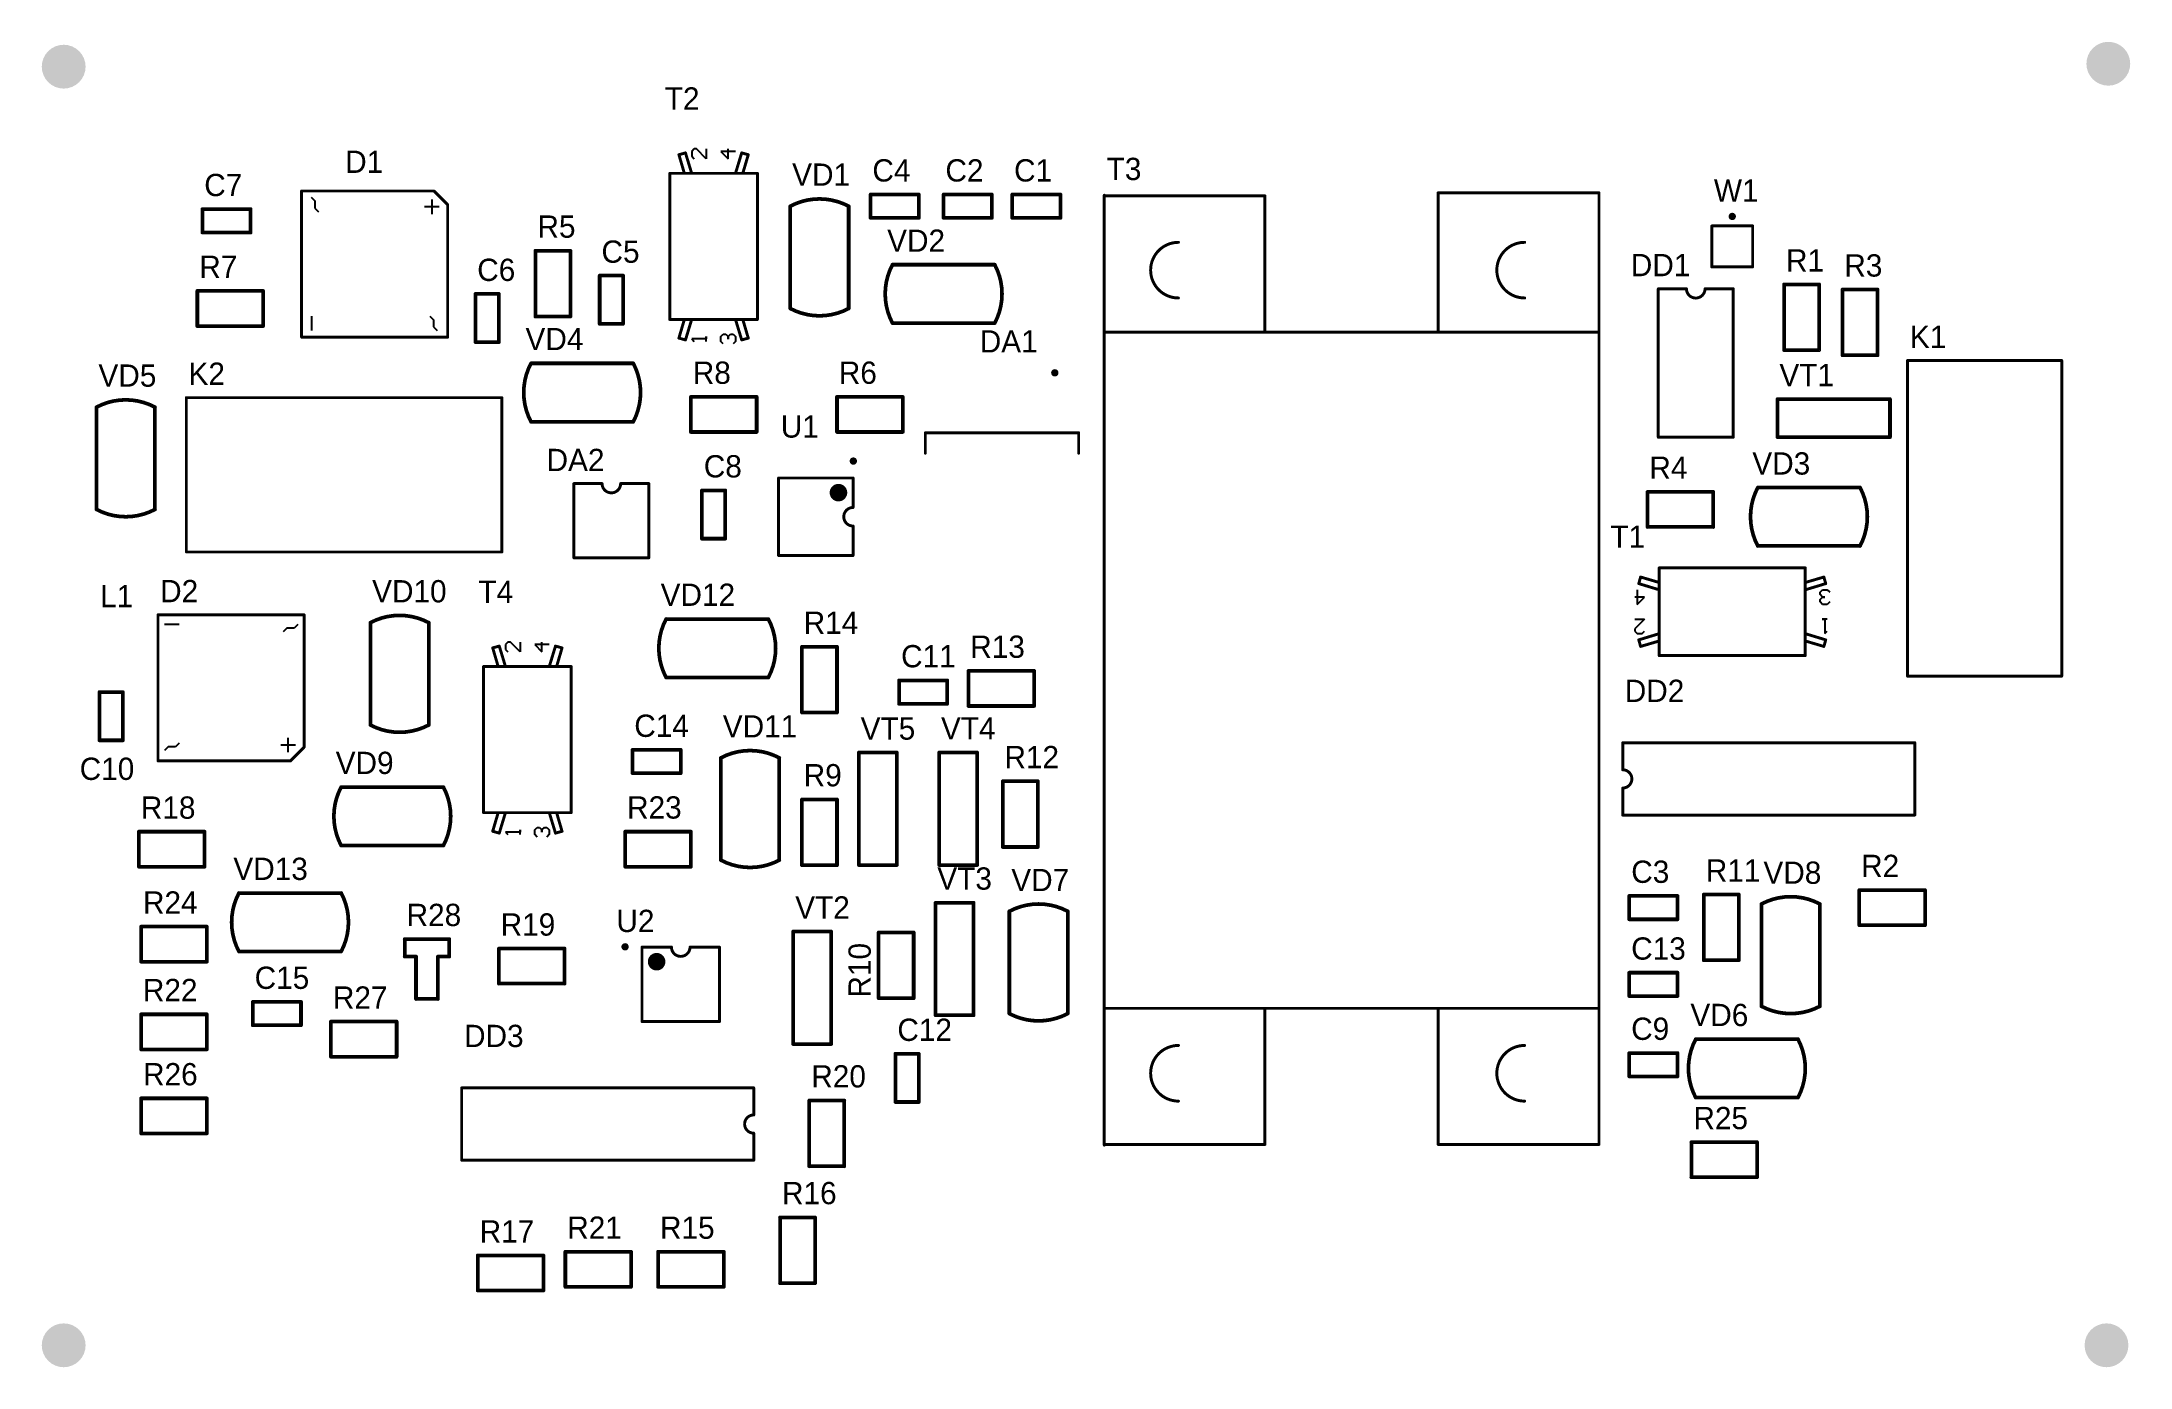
# Model space of a CAD drawing. Header units: millimetres. Extents: x -136 to 150, y -6 to 175.
import ezdxf

# ---------------------------------------------------------------- set-up
doc = ezdxf.new("R2010")
doc.units = ezdxf.units.MM
doc.layers.add('PadHoleLayer', color=156, linetype='Continuous')
doc.layers.add('TopOverlay', color=2, linetype='Continuous')

msp = doc.modelspace()

# ---------------------------------------------------------------- texts
at = {"layer": 'TopOverlay'}
for s, p in [('T2', (-50.43, 165.83)), ('D1', (-94.2, 157.17)), ('VD1', (-32.99, 155.41)), ('C4', (-22, 155.99)), ('C2', (-12, 155.99)), ('C1', (-2.6, 155.99)), ('T3', (10.08, 156.19)), ('C7', (-113.5, 153.99)), ('W1', (93.24, 153.23)), ('R5', (-67.87, 148.3)), ('VD2', (-19.98, 146.37)), ('C5', (-59.1, 144.87)), ('DD1', (81.86, 143.03)), ('R1', (103.11, 143.67)), ('R3', (111.1, 142.98)), ('R7', (-114.18, 142.8)), ('C6', (-76.12, 142.38)), ('VD4', (-69.51, 132.91)), ('DA1', (-7.3, 132.59)), ('K1', (120.08, 133.21)), ('VD5', (-127.99, 127.91)), ('K2', (-115.65, 128.16)), ('R8', (-46.6, 128.3)), ('R6', (-26.6, 128.3)), ('VT1', (102.21, 127.98)), ('U1', (-34.55, 120.94)), ('DA2', (-66.62, 116.36)), ('C8', (-45.09, 115.49)), ('R4', (84.4, 115.3)), ('VD3', (98.5, 115.88)), ('T1', (79.07, 105.86)), ('L1', (-127.76, 97.73)), ('D2', (-119.54, 98.41)), ('VD10', (-90.51, 98.39)), ('T4', (-75.95, 98.32)), ('VD12', (-51, 97.91)), ('R14', (-31.41, 94.08)), ('C11', (-18.07, 89.5)), ('R13', (-8.6, 90.8)), ('DD2', (81.03, 84.76)), ('C14', (-54.61, 79.98)), ('VD11', (-42.49, 79.9)), ('VT5', (-23.61, 79.6)), ('VT4', (-12.61, 79.63)), ('VD9', (-95.5, 74.9)), ('R12', (-3.92, 75.69)), ('C10', (-130.56, 74.09)), ('R9', (-31.41, 73.21)), ('R18', (-122.18, 68.78)), ('R23', (-55.6, 68.8)), ('VD13', (-109.51, 60.4)), ('C3', (81.92, 60)), ('R11', (92.13, 60.17)), ('VD8', (100.02, 59.87)), ('R2', (113.4, 60.8)), ('VT3', (-13.11, 59.07)), ('VD7', (-2.98, 58.87)), ('R24', (-121.89, 55.79)), ('VT2', (-32.57, 55.11)), ('R28', (-85.79, 54.09)), ('R19', (-72.91, 52.78)), ('U2', (-57.06, 53.27)), ('C13', (81.91, 49.49)), ('R22', (-121.9, 43.81)), ('C15', (-106.6, 45.49)), ('R27', (-95.88, 42.78)), ('VD6', (90.02, 40.4)), ('DD3', (-77.92, 37.53)), ('C12', (-18.58, 38.37)), ('C9', (81.91, 38.51)), ('R26', (-121.88, 32.29)), ('R20', (-30.37, 32)), ('R25', (90.43, 26.29)), ('R16', (-34.38, 16.02)), ('R21', (-63.79, 11.29)), ('R15', (-51.09, 11.29)), ('R17', (-75.78, 10.78))]:
    msp.add_text(s, height=3.048, dxfattribs=at).set_placement(p)
msp.add_text('R10', height=3.048, rotation=90, dxfattribs=at).set_placement((-22.23, 44.3))

# ---------------------------------------------------------------- hatches: boundary and pattern name
at = {"layer": 'PadHoleLayer'}
h = msp.add_hatch(color=156, dxfattribs=at)
edge = h.paths.add_edge_path()
edge.add_arc((-132.75, 171.71), 3, 0, 360)
h = msp.add_hatch(color=156, dxfattribs=at)
edge = h.paths.add_edge_path()
edge.add_arc((147.25, 172.11), 3, 0, 360)
h = msp.add_hatch(color=156, dxfattribs=at)
edge = h.paths.add_edge_path()
edge.add_arc((-132.75, -3.29), 3, 0, 360)
h = msp.add_hatch(color=156, dxfattribs=at)
edge = h.paths.add_edge_path()
edge.add_arc((147, -3.29), 3, 0, 360)

# ---------------------------------------------------------------- linework, layer by layer
at = {"layer": 'TopOverlay'}
for p, q in [((-46.42, 160.45), (-46.75, 160.11)), ((-46.08, 160.45), (-46.42, 160.45)), ((-44.75, 159.11), (-46.08, 160.45)), ((-44.75, 160.45), (-44.75, 159.11)), ((-41.75, 159.11), (-41.75, 160.45)), ((-46.75, 160.11), (-46.75, 159.45)), ((-46.75, 159.45), (-46.42, 159.11)), ((-40.75, 160.11), (-42.75, 160.11)), ((-42.75, 160.11), (-41.75, 159.11)), ((-98.85, 153.84), (-98.35, 153.34)), ((-98.35, 153.34), (-98.35, 152.34)), ((-98.35, 152.34), (-97.85, 151.84)), ((-81.34, 152.51), (-83.34, 152.51)), ((-82.34, 153.51), (-82.34, 151.51)), ((-98.83, 137.58), (-98.83, 135.58)), ((-82.59, 137.58), (-82.09, 137.08)), ((-82.09, 137.08), (-82.09, 136.08)), ((-82.09, 136.08), (-81.59, 135.58)), ((-44.75, 134.45), (-46.75, 134.45)), ((-46.75, 134.45), (-46.42, 134.11)), ((-44.75, 134.11), (-44.75, 134.78)), ((-44.75, 134.78), (-44.75, 134.45)), ((-42.75, 134.76), (-42.42, 135.1)), ((-42.75, 134.1), (-42.75, 134.76)), ((-42.42, 135.1), (-42.08, 135.1)), ((-42.08, 135.1), (-41.75, 134.76)), ((-41.75, 134.76), (-41.42, 135.1)), ((-41.75, 134.76), (-41.75, 134.43)), ((-41.75, 134.43), (-41.75, 134.76)), ((-41.42, 135.1), (-41.08, 135.1)), ((-41.08, 135.1), (-40.75, 134.76)), ((-40.75, 134.76), (-40.75, 134.1)), ((-42.42, 133.76), (-42.75, 134.1)), ((-40.75, 134.1), (-41.08, 133.76)), ((82.75, 100.11), (82.75, 98.11)), ((107.77, 99.78), (108.1, 100.11)), ((108.1, 100.11), (108.77, 100.11)), ((108.77, 100.11), (109.1, 99.78)), ((83.75, 99.11), (82.42, 99.11)), ((82.75, 98.11), (83.75, 99.11)), ((107.77, 99.45), (107.77, 99.78)), ((108.1, 99.11), (107.77, 99.45)), ((107.77, 98.78), (108.1, 99.11)), ((107.77, 98.45), (107.77, 98.78)), ((108.1, 98.11), (107.77, 98.45)), ((108.1, 99.11), (108.43, 99.11)), ((108.43, 99.11), (108.1, 99.11)), ((108.77, 98.11), (108.1, 98.11)), ((109.1, 98.45), (108.77, 98.11)), ((-116.94, 95.35), (-118.94, 95.35)), ((-102.19, 94.87), (-102.69, 94.37)), ((-101.19, 94.87), (-102.19, 94.87)), ((-100.69, 95.37), (-101.19, 94.87)), ((82.42, 96.11), (83.75, 96.11)), ((83.75, 96.11), (82.42, 94.78)), ((82.42, 94.78), (82.42, 94.45)), ((82.42, 94.45), (82.75, 94.11)), ((83.42, 94.11), (83.75, 94.45)), ((108.75, 96.11), (108.08, 96.11)), ((108.08, 96.11), (108.42, 96.11)), ((108.42, 96.11), (108.42, 94.11)), ((108.42, 94.11), (108.75, 94.45)), ((-71.92, 92.95), (-72.25, 92.61)), ((-72.25, 92.61), (-72.25, 91.95)), ((-72.25, 91.95), (-71.92, 91.61)), ((-71.58, 92.95), (-71.92, 92.95)), ((-70.25, 91.61), (-71.58, 92.95)), ((-70.25, 92.95), (-70.25, 91.61)), ((-66.25, 92.61), (-68.25, 92.61)), ((-68.25, 92.61), (-67.25, 91.61)), ((-67.25, 91.61), (-67.25, 92.95)), ((82.75, 94.11), (83.42, 94.11)), ((-118.44, 78.61), (-118.94, 78.11)), ((-117.44, 78.61), (-118.44, 78.61)), ((-116.94, 79.11), (-117.44, 78.61)), ((-101.01, 78.87), (-103.01, 78.87)), ((-102.01, 77.87), (-102.01, 79.87)), ((-70.25, 66.95), (-72.25, 66.95)), ((-72.25, 66.95), (-71.92, 66.61)), ((-70.25, 66.61), (-70.25, 67.28)), ((-70.25, 67.28), (-70.25, 66.95)), ((-68.25, 67.26), (-67.92, 67.6)), ((-68.25, 66.6), (-68.25, 67.26)), ((-67.92, 66.26), (-68.25, 66.6)), ((-67.92, 67.6), (-67.58, 67.6)), ((-67.58, 67.6), (-67.25, 67.26)), ((-67.25, 67.26), (-66.92, 67.6)), ((-67.25, 67.26), (-67.25, 66.93)), ((-67.25, 66.93), (-67.25, 67.26)), ((-66.92, 67.6), (-66.58, 67.6)), ((-66.58, 67.6), (-66.25, 67.26)), ((-66.25, 66.6), (-66.58, 66.26)), ((-66.25, 67.26), (-66.25, 66.6))]:
    msp.add_line(p, q, dxfattribs=at)
for points, const_width in [([(-49.75, 137.11), (-49.75, 157.11)], 0.4), ([(-49.75, 157.11), (-37.75, 157.11)], 0.4), ([(-48.5, 159.66), (-47.6, 159.91)], 0.4), ([(-48.5, 159.66), (-47.75, 157.11)], 0.4), ([(-47.6, 159.91), (-46.75, 157.11)], 0.4), ([(-40.75, 157.11), (-39.9, 159.91)], 0.4), ([(-39.9, 159.91), (-39, 159.66)], 0.4), ([(-39.75, 157.11), (-39, 159.66)], 0.4), ([(-37.75, 137.11), (-37.75, 157.11)], 0.4), ([(-100.17, 154.69), (-82.04, 154.69)], 0.4), ([(-100.17, 134.69), (-100.17, 154.69)], 0.4), ([(-82.04, 154.69), (-80.17, 152.82)], 0.4), ([(-22.25, 154.21), (-15.65, 154.21)], 0.508), ([(-22.25, 151.01), (-22.25, 154.21)], 0.508), ([(-15.65, 151.01), (-15.65, 154.21)], 0.508), ([(-12.25, 154.21), (-5.65, 154.21)], 0.508), ([(-12.25, 151.01), (-12.25, 154.21)], 0.508), ([(-5.65, 151.01), (-5.65, 154.21)], 0.508), ([(-2.85, 154.21), (3.75, 154.21)], 0.508), ([(-2.85, 151.01), (-2.85, 154.21)], 0.508), ([(3.75, 151.01), (3.75, 154.21)], 0.508), ([(55.47, 154.44), (77.5, 154.44)], 0.406), ([(55.47, 135.39), (55.47, 154.44)], 0.406), ([(77.5, 24.21), (77.5, 154.44)], 0.406), ([(-113.75, 152.21), (-107.15, 152.21)], 0.508), ([(-113.75, 149.01), (-113.75, 152.21)], 0.508), ([(-107.15, 149.01), (-107.15, 152.21)], 0.508), ([(-80.17, 134.69), (-80.17, 152.82)], 0.4), ([(-33.25, 138.61), (-33.25, 152.61)], 0.508), ([(-25.25, 138.61), (-25.25, 152.61)], 0.508), ([(9.75, 24.11), (9.75, 154.11)], 0.406), ([(9.75, 154.02), (31.76, 154.02)], 0.406), ([(31.76, 135.39), (31.76, 154.02)], 0.406), ([(-113.75, 149.01), (-107.15, 149.01)], 0.508), ([(-22.25, 151.01), (-15.65, 151.01)], 0.508), ([(-12.25, 151.01), (-5.65, 151.01)], 0.508), ([(-2.85, 151.01), (3.75, 151.01)], 0.508), ([(92.95, 149.91), (98.55, 149.91)], 0.4), ([(92.95, 144.31), (92.95, 149.91)], 0.4), ([(98.55, 144.31), (98.55, 149.91)], 0.4), ([(-68.15, 146.51), (-63.35, 146.51)], 0.508), ([(-68.15, 137.51), (-68.15, 146.51)], 0.508), ([(-63.35, 137.51), (-63.35, 146.51)], 0.508), ([(-59.35, 136.51), (-59.35, 143.11)], 0.508), ([(-59.35, 143.11), (-56.15, 143.11)], 0.508), ([(-56.15, 136.51), (-56.15, 143.11)], 0.508), ([(-19.25, 144.61), (-5.25, 144.61)], 0.508), ([(92.95, 144.31), (98.55, 144.31)], 0.4), ([(-114.45, 141.01), (-105.45, 141.01)], 0.508), ([(-114.45, 136.21), (-114.45, 141.01)], 0.508), ([(-105.45, 136.21), (-105.45, 141.01)], 0.508), ([(-76.35, 134.01), (-76.35, 140.61)], 0.508), ([(-76.35, 140.61), (-73.15, 140.61)], 0.508), ([(-73.15, 134.01), (-73.15, 140.61)], 0.508), ([(85.62, 120.99), (85.62, 141.31)], 0.4), ([(85.62, 141.31), (89.48, 141.31)], 0.4), ([(92.02, 141.31), (95.88, 141.31)], 0.4), ([(95.88, 120.99), (95.88, 141.31)], 0.4), ([(102.85, 141.91), (107.65, 141.91)], 0.508), ([(102.85, 132.91), (102.85, 141.91)], 0.508), ([(107.65, 132.91), (107.65, 141.91)], 0.508), ([(110.85, 141.21), (115.65, 141.21)], 0.508), ([(110.85, 132.21), (110.85, 141.21)], 0.508), ([(115.65, 132.21), (115.65, 141.21)], 0.508), ([(-68.15, 137.51), (-63.35, 137.51)], 0.508), ([(-49.75, 137.11), (-37.75, 137.11)], 0.4), ([(-48.5, 134.56), (-47.75, 137.11)], 0.4), ([(-47.6, 134.31), (-46.75, 137.11)], 0.4), ([(-40.75, 137.11), (-39.9, 134.31)], 0.4), ([(-39.75, 137.11), (-39, 134.56)], 0.4), ([(-114.45, 136.21), (-105.45, 136.21)], 0.508), ([(-100.17, 134.69), (-80.17, 134.69)], 0.4), ([(-59.35, 136.51), (-56.15, 136.51)], 0.508), ([(-48.5, 134.56), (-47.6, 134.31)], 0.4), ([(-39.9, 134.31), (-39, 134.56)], 0.4), ([(-19.25, 136.61), (-5.25, 136.61)], 0.508), ([(9.8, 135.39), (77.5, 135.39)], 0.406), ([(-76.35, 134.01), (-73.15, 134.01)], 0.508), ([(102.85, 132.91), (107.65, 132.91)], 0.508), ([(110.85, 132.21), (115.65, 132.21)], 0.508), ([(119.75, 131.49), (140.87, 131.49)], 0.4), ([(119.75, 88.29), (119.75, 131.49)], 0.4), ([(140.87, 88.29), (140.87, 131.49)], 0.4), ([(-68.75, 131.11), (-54.75, 131.11)], 0.508), ([(-115.95, 105.29), (-115.95, 126.41)], 0.4), ([(-115.95, 126.41), (-72.75, 126.41)], 0.4), ([(-72.75, 105.29), (-72.75, 126.41)], 0.4), ([(-46.85, 121.71), (-46.85, 126.51)], 0.508), ([(-46.85, 126.51), (-37.85, 126.51)], 0.508), ([(-37.85, 121.71), (-37.85, 126.51)], 0.508), ([(-26.85, 121.71), (-26.85, 126.51)], 0.508), ([(-26.85, 126.51), (-17.85, 126.51)], 0.508), ([(-17.85, 121.71), (-17.85, 126.51)], 0.508), ([(101.95, 121.01), (101.95, 126.21)], 0.508), ([(101.95, 126.21), (117.35, 126.21)], 0.508), ([(117.35, 121.01), (117.35, 126.21)], 0.508), ([(-128.25, 111.11), (-128.25, 125.11)], 0.508), ([(-120.25, 111.11), (-120.25, 125.11)], 0.508), ([(-68.75, 123.11), (-54.75, 123.11)], 0.508), ([(-46.85, 121.71), (-37.85, 121.71)], 0.508), ([(-26.85, 121.71), (-17.85, 121.71)], 0.508), ([(-14.75, 121.61), (6.25, 121.61)], 0.4), ([(-14.75, 118.81), (-14.75, 121.61)], 0.4), ([(6.25, 118.81), (6.25, 121.61)], 0.4), ([(85.62, 120.99), (95.88, 120.99)], 0.4), ([(101.95, 121.01), (117.35, 121.01)], 0.508), ([(-62.88, 104.49), (-62.88, 114.65)], 0.4), ([(-62.88, 114.65), (-59.02, 114.65)], 0.4), ([(-56.48, 114.65), (-52.62, 114.65)], 0.4), ([(-52.62, 104.49), (-52.62, 114.65)], 0.4), ([(-34.85, 104.81), (-34.85, 115.41)], 0.4), ([(-34.85, 115.41), (-24.65, 115.41)], 0.4), ([(-24.65, 111.38), (-24.65, 115.41)], 0.4), ([(-45.35, 107.11), (-45.35, 113.71)], 0.508), ([(-45.35, 113.71), (-42.15, 113.71)], 0.508), ([(-42.15, 107.11), (-42.15, 113.71)], 0.508), ([(84.15, 108.71), (84.15, 113.51)], 0.508), ([(84.15, 113.51), (93.15, 113.51)], 0.508), ([(93.15, 108.71), (93.15, 113.51)], 0.508), ([(99.25, 114.11), (113.25, 114.11)], 0.508), ([(-24.65, 104.81), (-24.65, 108.84)], 0.4), ([(84.15, 108.71), (93.15, 108.71)], 0.508), ([(-45.35, 107.11), (-42.15, 107.11)], 0.508), ([(99.25, 106.11), (113.25, 106.11)], 0.508), ([(-115.95, 105.29), (-72.75, 105.29)], 0.4), ([(-62.88, 104.49), (-52.62, 104.49)], 0.4), ([(-34.85, 104.81), (-24.65, 104.81)], 0.4), ([(85.75, 91.11), (85.75, 103.11)], 0.4), ([(85.75, 103.11), (105.75, 103.11)], 0.4), ([(105.75, 91.11), (105.75, 103.11)], 0.4), ([(82.95, 100.96), (83.2, 101.86)], 0.4), ([(82.95, 100.96), (85.75, 100.11)], 0.4), ([(83.2, 101.86), (85.75, 101.11)], 0.4), ([(105.75, 101.11), (108.3, 101.86)], 0.4), ([(105.75, 100.11), (108.55, 100.96)], 0.4), ([(108.3, 101.86), (108.55, 100.96)], 0.4), ([(-119.83, 76.69), (-119.83, 96.69)], 0.4), ([(-119.83, 96.69), (-99.83, 96.69)], 0.4), ([(-99.83, 78.57), (-99.83, 96.69)], 0.4), ([(-90.75, 81.61), (-90.75, 95.61)], 0.508), ([(-82.75, 81.61), (-82.75, 95.61)], 0.508), ([(-50.25, 96.11), (-36.25, 96.11)], 0.508), ([(-74, 92.16), (-73.1, 92.41)], 0.4), ([(-74, 92.16), (-73.25, 89.61)], 0.4), ([(-73.1, 92.41), (-72.25, 89.61)], 0.4), ([(-66.25, 89.61), (-65.4, 92.41)], 0.4), ([(-65.4, 92.41), (-64.5, 92.16)], 0.4), ([(-65.25, 89.61), (-64.5, 92.16)], 0.4), ([(-31.65, 92.31), (-26.85, 92.31)], 0.508), ([(-31.65, 83.31), (-31.65, 92.31)], 0.508), ([(-26.85, 83.31), (-26.85, 92.31)], 0.508), ([(82.95, 93.26), (85.75, 94.11)], 0.4), ([(82.95, 93.26), (83.2, 92.36)], 0.4), ([(83.2, 92.36), (85.75, 93.11)], 0.4), ([(105.75, 94.11), (108.55, 93.26)], 0.4), ([(105.75, 93.11), (108.3, 92.36)], 0.4), ([(108.3, 92.36), (108.55, 93.26)], 0.4), ([(-75.25, 69.61), (-75.25, 89.61)], 0.4), ([(-75.25, 89.61), (-63.25, 89.61)], 0.4), ([(-63.25, 69.61), (-63.25, 89.61)], 0.4), ([(-8.85, 84.21), (-8.85, 89.01)], 0.508), ([(-8.85, 89.01), (0.15, 89.01)], 0.508), ([(0.15, 84.21), (0.15, 89.01)], 0.508), ([(85.75, 91.11), (105.75, 91.11)], 0.4), ([(-127.85, 79.51), (-127.85, 86.11)], 0.508), ([(-127.85, 86.11), (-124.65, 86.11)], 0.508), ([(-124.65, 79.51), (-124.65, 86.11)], 0.508), ([(-50.25, 88.11), (-36.25, 88.11)], 0.508), ([(-18.35, 87.71), (-11.75, 87.71)], 0.508), ([(-18.35, 84.51), (-18.35, 87.71)], 0.508), ([(-11.75, 84.51), (-11.75, 87.71)], 0.508), ([(119.75, 88.29), (140.87, 88.29)], 0.4), ([(-31.65, 83.31), (-26.85, 83.31)], 0.508), ([(-18.35, 84.51), (-11.75, 84.51)], 0.508), ([(-8.85, 84.21), (0.15, 84.21)], 0.508), ([(-127.85, 79.51), (-124.65, 79.51)], 0.508), ([(-101.7, 76.69), (-99.83, 78.57)], 0.4), ([(-54.85, 75.01), (-54.85, 78.21)], 0.508), ([(-54.85, 78.21), (-48.25, 78.21)], 0.508), ([(-48.25, 75.01), (-48.25, 78.21)], 0.508), ([(-42.75, 63.11), (-42.75, 77.11)], 0.508), ([(-34.75, 63.11), (-34.75, 77.11)], 0.508), ([(-23.85, 77.84), (-18.65, 77.84)], 0.508), ([(-23.85, 62.44), (-23.85, 77.84)], 0.508), ([(-18.65, 62.44), (-18.65, 77.84)], 0.508), ([(-12.85, 77.84), (-7.65, 77.84)], 0.508), ([(-12.85, 62.44), (-12.85, 77.84)], 0.508), ([(-7.65, 62.44), (-7.65, 77.84)], 0.508), ([(80.75, 79.18), (120.75, 79.18)], 0.4), ([(80.75, 75.48), (80.75, 79.18)], 0.4), ([(120.75, 69.28), (120.75, 79.18)], 0.4), ([(-119.83, 76.69), (-101.7, 76.69)], 0.4), ([(-54.85, 75.01), (-48.25, 75.01)], 0.508), ([(-94.75, 73.11), (-80.75, 73.11)], 0.508), ([(-31.65, 71.41), (-26.85, 71.41)], 0.508), ([(-31.65, 62.41), (-31.65, 71.41)], 0.508), ([(-26.85, 62.41), (-26.85, 71.41)], 0.508), ([(-4.15, 73.91), (0.65, 73.91)], 0.508), ([(-4.15, 64.91), (-4.15, 73.91)], 0.508), ([(0.65, 64.91), (0.65, 73.91)], 0.508), ([(80.75, 69.28), (80.75, 72.98)], 0.4), ([(-75.25, 69.61), (-63.25, 69.61)], 0.4), ([(-74, 67.06), (-73.25, 69.61)], 0.4), ([(-73.1, 66.81), (-72.25, 69.61)], 0.4), ([(-66.25, 69.61), (-65.4, 66.81)], 0.4), ([(-65.25, 69.61), (-64.5, 67.06)], 0.4), ([(80.75, 69.28), (120.75, 69.28)], 0.4), ([(-122.45, 67.01), (-113.45, 67.01)], 0.508), ([(-122.45, 62.21), (-122.45, 67.01)], 0.508), ([(-113.45, 62.21), (-113.45, 67.01)], 0.508), ([(-74, 67.06), (-73.1, 66.81)], 0.4), ([(-65.4, 66.81), (-64.5, 67.06)], 0.4), ([(-55.85, 62.21), (-55.85, 67.01)], 0.508), ([(-55.85, 67.01), (-46.85, 67.01)], 0.508), ([(-46.85, 62.21), (-46.85, 67.01)], 0.508), ([(-94.75, 65.11), (-80.75, 65.11)], 0.508), ([(-4.15, 64.91), (0.65, 64.91)], 0.508), ([(-122.45, 62.21), (-113.45, 62.21)], 0.508), ([(-55.85, 62.21), (-46.85, 62.21)], 0.508), ([(-31.65, 62.41), (-26.85, 62.41)], 0.508), ([(-23.85, 62.44), (-18.65, 62.44)], 0.508), ([(-12.85, 62.44), (-7.65, 62.44)], 0.508), ([(-108.75, 58.61), (-94.75, 58.61)], 0.508), ([(-13.35, 57.28), (-8.15, 57.28)], 0.508), ([(-13.35, 41.88), (-13.35, 57.28)], 0.508), ([(-8.15, 41.88), (-8.15, 57.28)], 0.508), ([(81.65, 55.01), (81.65, 58.21)], 0.508), ([(81.65, 58.21), (88.25, 58.21)], 0.508), ([(88.25, 55.01), (88.25, 58.21)], 0.508), ([(91.85, 58.41), (96.65, 58.41)], 0.508), ([(91.85, 49.41), (91.85, 58.41)], 0.508), ([(96.65, 49.41), (96.65, 58.41)], 0.508), ([(99.75, 43.11), (99.75, 57.11)], 0.508), ([(107.75, 43.11), (107.75, 57.11)], 0.508), ([(113.15, 54.21), (113.15, 59.01)], 0.508), ([(113.15, 59.01), (122.15, 59.01)], 0.508), ([(122.15, 54.21), (122.15, 59.01)], 0.508), ([(-3.25, 42.11), (-3.25, 56.11)], 0.508), ([(4.75, 42.11), (4.75, 56.11)], 0.508), ([(81.65, 55.01), (88.25, 55.01)], 0.508), ([(113.15, 54.21), (122.15, 54.21)], 0.508), ([(-122.15, 54.01), (-113.15, 54.01)], 0.508), ([(-122.15, 49.21), (-122.15, 54.01)], 0.508), ([(-113.15, 49.21), (-113.15, 54.01)], 0.508), ([(-86.05, 49.91), (-86.05, 52.31)], 0.508), ([(-86.05, 52.31), (-79.95, 52.31)], 0.508), ([(-79.95, 49.91), (-79.95, 52.31)], 0.508), ([(-32.85, 53.34), (-27.65, 53.34)], 0.508), ([(-32.85, 37.94), (-32.85, 53.34)], 0.508), ([(-27.65, 37.94), (-27.65, 53.34)], 0.508), ([(-21.15, 53.21), (-16.35, 53.21)], 0.508), ([(-21.15, 44.21), (-21.15, 53.21)], 0.508), ([(-16.35, 44.21), (-16.35, 53.21)], 0.508), ([(-122.15, 49.21), (-113.15, 49.21)], 0.508), ([(-108.75, 50.61), (-94.75, 50.61)], 0.508), ([(-86.05, 49.91), (-84.5, 49.91)], 0.508), ([(-84.5, 44.11), (-84.5, 49.91)], 0.508), ([(-81.5, 49.91), (-79.95, 49.91)], 0.508), ([(-81.5, 44.11), (-81.5, 49.91)], 0.508), ([(-73.15, 51.01), (-64.15, 51.01)], 0.508), ([(-73.15, 46.21), (-73.15, 51.01)], 0.508), ([(-64.15, 46.21), (-64.15, 51.01)], 0.508), ([(-53.55, 51.21), (-49.52, 51.21)], 0.4), ([(-53.55, 41.01), (-53.55, 51.21)], 0.4), ([(-46.98, 51.21), (-42.95, 51.21)], 0.4), ([(-42.95, 41.01), (-42.95, 51.21)], 0.4), ([(91.85, 49.41), (96.65, 49.41)], 0.508), ([(-73.15, 46.21), (-64.15, 46.21)], 0.508), ([(81.65, 44.51), (81.65, 47.71)], 0.508), ([(81.65, 47.71), (88.25, 47.71)], 0.508), ([(88.25, 44.51), (88.25, 47.71)], 0.508), ([(-106.85, 43.71), (-100.25, 43.71)], 0.508), ([(-106.85, 40.51), (-106.85, 43.71)], 0.508), ([(-100.25, 40.51), (-100.25, 43.71)], 0.508), ([(-84.5, 44.11), (-81.5, 44.11)], 0.508), ([(-21.15, 44.21), (-16.35, 44.21)], 0.508), ([(9.8, 42.83), (77.5, 42.83)], 0.406), ([(31.76, 24.21), (31.76, 42.83)], 0.406), ([(55.47, 24.21), (55.47, 42.83)], 0.406), ([(81.65, 44.51), (88.25, 44.51)], 0.508), ([(-122.15, 42.01), (-113.15, 42.01)], 0.508), ([(-122.15, 37.21), (-122.15, 42.01)], 0.508), ([(-113.15, 37.21), (-113.15, 42.01)], 0.508), ([(-106.85, 40.51), (-100.25, 40.51)], 0.508), ([(-96.15, 41.01), (-87.15, 41.01)], 0.508), ([(-96.15, 36.21), (-96.15, 41.01)], 0.508), ([(-87.15, 36.21), (-87.15, 41.01)], 0.508), ([(-53.55, 41.01), (-42.95, 41.01)], 0.4), ([(-13.35, 41.88), (-8.15, 41.88)], 0.508), ([(-122.15, 37.21), (-113.15, 37.21)], 0.508), ([(-32.85, 37.94), (-27.65, 37.94)], 0.508), ([(90.75, 38.61), (104.75, 38.61)], 0.508), ([(-96.15, 36.21), (-87.15, 36.21)], 0.508), ([(-18.85, 30.01), (-18.85, 36.61)], 0.508), ([(-18.85, 36.61), (-15.65, 36.61)], 0.508), ([(-15.65, 30.01), (-15.65, 36.61)], 0.508), ([(81.65, 33.51), (81.65, 36.71)], 0.508), ([(81.65, 36.71), (88.25, 36.71)], 0.508), ([(88.25, 33.51), (88.25, 36.71)], 0.508), ([(-78.25, 31.94), (-38.25, 31.94)], 0.4), ([(-78.25, 22.04), (-78.25, 31.94)], 0.4), ([(-38.25, 28.24), (-38.25, 31.94)], 0.4), ([(81.65, 33.51), (88.25, 33.51)], 0.508), ([(-122.15, 30.51), (-113.15, 30.51)], 0.508), ([(-122.15, 25.71), (-122.15, 30.51)], 0.508), ([(-113.15, 25.71), (-113.15, 30.51)], 0.508), ([(-30.65, 30.21), (-25.85, 30.21)], 0.508), ([(-30.65, 21.21), (-30.65, 30.21)], 0.508), ([(-25.85, 21.21), (-25.85, 30.21)], 0.508), ([(-18.85, 30.01), (-15.65, 30.01)], 0.508), ([(90.75, 30.61), (104.75, 30.61)], 0.508), ([(-122.15, 25.71), (-113.15, 25.71)], 0.508), ([(-38.25, 22.04), (-38.25, 25.74)], 0.4), ([(9.75, 24.21), (31.76, 24.21)], 0.406), ([(55.47, 24.21), (77.5, 24.21)], 0.406), ([(90.15, 19.71), (90.15, 24.51)], 0.508), ([(90.15, 24.51), (99.15, 24.51)], 0.508), ([(99.15, 19.71), (99.15, 24.51)], 0.508), ([(-78.25, 22.04), (-38.25, 22.04)], 0.4), ([(-30.65, 21.21), (-25.85, 21.21)], 0.508), ([(90.15, 19.71), (99.15, 19.71)], 0.508), ([(-34.65, 14.21), (-29.85, 14.21)], 0.508), ([(-34.65, 5.21), (-34.65, 14.21)], 0.508), ([(-29.85, 5.21), (-29.85, 14.21)], 0.508), ([(-76.05, 4.21), (-76.05, 9.01)], 0.508), ([(-76.05, 9.01), (-67.05, 9.01)], 0.508), ([(-67.05, 4.21), (-67.05, 9.01)], 0.508), ([(-64.05, 4.71), (-64.05, 9.51)], 0.508), ([(-64.05, 9.51), (-55.05, 9.51)], 0.508), ([(-55.05, 4.71), (-55.05, 9.51)], 0.508), ([(-51.35, 4.71), (-51.35, 9.51)], 0.508), ([(-51.35, 9.51), (-42.35, 9.51)], 0.508), ([(-42.35, 4.71), (-42.35, 9.51)], 0.508), ([(-76.05, 4.21), (-67.05, 4.21)], 0.508), ([(-64.05, 4.71), (-55.05, 4.71)], 0.508), ([(-51.35, 4.71), (-42.35, 4.71)], 0.508), ([(-34.65, 5.21), (-29.85, 5.21)], 0.508)]:
    msp.add_lwpolyline(points, dxfattribs=dict(at, const_width=const_width))
for points, const_width in [([(-49.85, 157.11, 1), (-49.65, 157.11, 1)], 0.2), ([(-49.85, 157.11, 1), (-49.65, 157.11, 1)], 0.2), ([(-48.6, 159.66, 1), (-48.4, 159.66, 1)], 0.2), ([(-48.6, 159.66, 1), (-48.4, 159.66, 1)], 0.2), ([(-47.85, 157.11, 1), (-47.65, 157.11, 1)], 0.2), ([(-47.7, 159.91, 1), (-47.5, 159.91, 1)], 0.2), ([(-47.7, 159.91, 1), (-47.5, 159.91, 1)], 0.2), ([(-46.85, 157.11, 1), (-46.65, 157.11, 1)], 0.2), ([(-40.85, 157.11, 1), (-40.65, 157.11, 1)], 0.2), ([(-40, 159.91, 1), (-39.8, 159.91, 1)], 0.2), ([(-40, 159.91, 1), (-39.8, 159.91, 1)], 0.2), ([(-39.85, 157.11, 1), (-39.65, 157.11, 1)], 0.2), ([(-39.1, 159.66, 1), (-38.9, 159.66, 1)], 0.2), ([(-39.1, 159.66, 1), (-38.9, 159.66, 1)], 0.2), ([(-37.85, 157.11, 1), (-37.65, 157.11, 1)], 0.2), ([(-37.85, 157.11, 1), (-37.65, 157.11, 1)], 0.2), ([(-100.27, 154.69, 1), (-100.07, 154.69, 1)], 0.2), ([(-100.27, 154.69, 1), (-100.07, 154.69, 1)], 0.2), ([(-82.14, 154.69, 1), (-81.94, 154.69, 1)], 0.2), ([(-82.14, 154.69, 1), (-81.94, 154.69, 1)], 0.2), ([(-22.38, 154.21, 1), (-22.12, 154.21, 1)], 0.254), ([(-22.38, 154.21, 1), (-22.12, 154.21, 1)], 0.254), ([(-15.78, 154.21, 1), (-15.52, 154.21, 1)], 0.254), ([(-15.78, 154.21, 1), (-15.52, 154.21, 1)], 0.254), ([(-12.38, 154.21, 1), (-12.12, 154.21, 1)], 0.254), ([(-12.38, 154.21, 1), (-12.12, 154.21, 1)], 0.254), ([(-5.78, 154.21, 1), (-5.52, 154.21, 1)], 0.254), ([(-5.78, 154.21, 1), (-5.52, 154.21, 1)], 0.254), ([(-2.98, 154.21, 1), (-2.72, 154.21, 1)], 0.254), ([(-2.98, 154.21, 1), (-2.72, 154.21, 1)], 0.254), ([(3.62, 154.21, 1), (3.88, 154.21, 1)], 0.254), ([(3.62, 154.21, 1), (3.88, 154.21, 1)], 0.254), ([(55.37, 154.44, 1), (55.57, 154.44, 1)], 0.203), ([(55.37, 154.44, 1), (55.57, 154.44, 1)], 0.203), ([(77.4, 154.44, 1), (77.6, 154.44, 1)], 0.203), ([(77.4, 154.44, 1), (77.6, 154.44, 1)], 0.203), ([(-113.88, 152.21, 1), (-113.62, 152.21, 1)], 0.254), ([(-113.88, 152.21, 1), (-113.62, 152.21, 1)], 0.254), ([(-107.28, 152.21, 1), (-107.02, 152.21, 1)], 0.254), ([(-107.28, 152.21, 1), (-107.02, 152.21, 1)], 0.254), ([(-80.27, 152.82, 1), (-80.07, 152.82, 1)], 0.2), ([(-80.27, 152.82, 1), (-80.07, 152.82, 1)], 0.2), ([(-33.38, 152.61, 1), (-33.12, 152.61, 1)], 0.254), ([(-33.38, 152.61, 1), (-33.12, 152.61, 1)], 0.254), ([(-25.38, 152.61, 1), (-25.12, 152.61, 1)], 0.254), ([(-25.38, 152.61, 1), (-25.12, 152.61, 1)], 0.254), ([(9.65, 154.11, 1), (9.85, 154.11, 1)], 0.203), ([(9.65, 154.02, 1), (9.85, 154.02, 1)], 0.203), ([(31.66, 154.02, 1), (31.86, 154.02, 1)], 0.203), ([(31.66, 154.02, 1), (31.86, 154.02, 1)], 0.203), ([(96, 151.21, 1), (95.5, 151.21, 1)], 0.5), ([(-113.88, 149.01, 1), (-113.62, 149.01, 1)], 0.254), ([(-113.88, 149.01, 1), (-113.62, 149.01, 1)], 0.254), ([(-107.28, 149.01, 1), (-107.02, 149.01, 1)], 0.254), ([(-107.28, 149.01, 1), (-107.02, 149.01, 1)], 0.254), ([(-22.38, 151.01, 1), (-22.12, 151.01, 1)], 0.254), ([(-22.38, 151.01, 1), (-22.12, 151.01, 1)], 0.254), ([(-15.78, 151.01, 1), (-15.52, 151.01, 1)], 0.254), ([(-15.78, 151.01, 1), (-15.52, 151.01, 1)], 0.254), ([(-12.38, 151.01, 1), (-12.12, 151.01, 1)], 0.254), ([(-12.38, 151.01, 1), (-12.12, 151.01, 1)], 0.254), ([(-5.78, 151.01, 1), (-5.52, 151.01, 1)], 0.254), ([(-5.78, 151.01, 1), (-5.52, 151.01, 1)], 0.254), ([(-2.98, 151.01, 1), (-2.72, 151.01, 1)], 0.254), ([(-2.98, 151.01, 1), (-2.72, 151.01, 1)], 0.254), ([(3.62, 151.01, 1), (3.88, 151.01, 1)], 0.254), ([(3.62, 151.01, 1), (3.88, 151.01, 1)], 0.254), ([(92.85, 149.91, 1), (93.05, 149.91, 1)], 0.2), ([(92.85, 149.91, 1), (93.05, 149.91, 1)], 0.2), ([(95.37, 151.21, 1), (95.62, 151.21, 1)], 0.25), ([(95.87, 151.21, 1), (96.12, 151.21, 1)], 0.25), ([(98.45, 149.91, 1), (98.65, 149.91, 1)], 0.2), ([(98.45, 149.91, 1), (98.65, 149.91, 1)], 0.2), ([(-68.28, 146.51, 1), (-68.02, 146.51, 1)], 0.254), ([(-68.28, 146.51, 1), (-68.02, 146.51, 1)], 0.254), ([(-63.48, 146.51, 1), (-63.22, 146.51, 1)], 0.254), ([(-63.48, 146.51, 1), (-63.22, 146.51, 1)], 0.254), ([(19.81, 147.67, 1), (20.01, 147.67, 1)], 0.203), ([(67.22, 147.67, 1), (67.42, 147.67, 1)], 0.203), ([(-59.48, 143.11, 1), (-59.22, 143.11, 1)], 0.254), ([(-59.48, 143.11, 1), (-59.22, 143.11, 1)], 0.254), ([(-56.28, 143.11, 1), (-56.02, 143.11, 1)], 0.254), ([(-56.28, 143.11, 1), (-56.02, 143.11, 1)], 0.254), ([(-19.38, 144.61, 1), (-19.12, 144.61, 1)], 0.254), ([(-19.38, 144.61, 1), (-19.12, 144.61, 1)], 0.254), ([(-5.38, 144.61, 1), (-5.12, 144.61, 1)], 0.254), ([(-5.38, 144.61, 1), (-5.12, 144.61, 1)], 0.254), ([(92.85, 144.31, 1), (93.05, 144.31, 1)], 0.2), ([(92.85, 144.31, 1), (93.05, 144.31, 1)], 0.2), ([(98.45, 144.31, 1), (98.65, 144.31, 1)], 0.2), ([(98.45, 144.31, 1), (98.65, 144.31, 1)], 0.2), ([(-114.58, 141.01, 1), (-114.32, 141.01, 1)], 0.254), ([(-114.58, 141.01, 1), (-114.32, 141.01, 1)], 0.254), ([(-105.58, 141.01, 1), (-105.32, 141.01, 1)], 0.254), ([(-105.58, 141.01, 1), (-105.32, 141.01, 1)], 0.254), ([(-76.48, 140.61, 1), (-76.22, 140.61, 1)], 0.254), ([(-76.48, 140.61, 1), (-76.22, 140.61, 1)], 0.254), ([(-73.28, 140.61, 1), (-73.02, 140.61, 1)], 0.254), ([(-73.28, 140.61, 1), (-73.02, 140.61, 1)], 0.254), ([(19.81, 140.05, 1), (20.01, 140.05, 1)], 0.203), ([(67.22, 140.05, 1), (67.42, 140.05, 1)], 0.203), ([(85.52, 141.31, 1), (85.72, 141.31, 1)], 0.2), ([(85.52, 141.31, 1), (85.72, 141.31, 1)], 0.2), ([(89.38, 141.31, 1), (89.58, 141.31, 1)], 0.2), ([(89.38, 141.31, 1), (89.58, 141.31, 1)], 0.2), ([(91.92, 141.31, 1), (92.12, 141.31, 1)], 0.2), ([(91.92, 141.31, 1), (92.12, 141.31, 1)], 0.2), ([(95.78, 141.31, 1), (95.98, 141.31, 1)], 0.2), ([(95.78, 141.31, 1), (95.98, 141.31, 1)], 0.2), ([(102.72, 141.91, 1), (102.98, 141.91, 1)], 0.254), ([(102.72, 141.91, 1), (102.98, 141.91, 1)], 0.254), ([(107.52, 141.91, 1), (107.78, 141.91, 1)], 0.254), ([(107.52, 141.91, 1), (107.78, 141.91, 1)], 0.254), ([(110.72, 141.21, 1), (110.98, 141.21, 1)], 0.254), ([(110.72, 141.21, 1), (110.98, 141.21, 1)], 0.254), ([(115.52, 141.21, 1), (115.78, 141.21, 1)], 0.254), ([(115.52, 141.21, 1), (115.78, 141.21, 1)], 0.254), ([(-68.28, 137.51, 1), (-68.02, 137.51, 1)], 0.254), ([(-68.28, 137.51, 1), (-68.02, 137.51, 1)], 0.254), ([(-63.48, 137.51, 1), (-63.22, 137.51, 1)], 0.254), ([(-63.48, 137.51, 1), (-63.22, 137.51, 1)], 0.254), ([(-49.85, 137.11, 1), (-49.65, 137.11, 1)], 0.2), ([(-49.85, 137.11, 1), (-49.65, 137.11, 1)], 0.2), ([(-47.85, 137.11, 1), (-47.65, 137.11, 1)], 0.2), ([(-46.85, 137.11, 1), (-46.65, 137.11, 1)], 0.2), ([(-40.85, 137.11, 1), (-40.65, 137.11, 1)], 0.2), ([(-39.85, 137.11, 1), (-39.65, 137.11, 1)], 0.2), ([(-37.85, 137.11, 1), (-37.65, 137.11, 1)], 0.2), ([(-37.85, 137.11, 1), (-37.65, 137.11, 1)], 0.2), ([(-33.38, 138.61, 1), (-33.12, 138.61, 1)], 0.254), ([(-33.38, 138.61, 1), (-33.12, 138.61, 1)], 0.254), ([(-25.38, 138.61, 1), (-25.12, 138.61, 1)], 0.254), ([(-25.38, 138.61, 1), (-25.12, 138.61, 1)], 0.254), ([(-114.58, 136.21, 1), (-114.32, 136.21, 1)], 0.254), ([(-114.58, 136.21, 1), (-114.32, 136.21, 1)], 0.254), ([(-105.58, 136.21, 1), (-105.32, 136.21, 1)], 0.254), ([(-105.58, 136.21, 1), (-105.32, 136.21, 1)], 0.254), ([(-100.27, 134.69, 1), (-100.07, 134.69, 1)], 0.2), ([(-100.27, 134.69, 1), (-100.07, 134.69, 1)], 0.2), ([(-80.27, 134.69, 1), (-80.07, 134.69, 1)], 0.2), ([(-80.27, 134.69, 1), (-80.07, 134.69, 1)], 0.2), ([(-59.48, 136.51, 1), (-59.22, 136.51, 1)], 0.254), ([(-59.48, 136.51, 1), (-59.22, 136.51, 1)], 0.254), ([(-56.28, 136.51, 1), (-56.02, 136.51, 1)], 0.254), ([(-56.28, 136.51, 1), (-56.02, 136.51, 1)], 0.254), ([(-48.6, 134.56, 1), (-48.4, 134.56, 1)], 0.2), ([(-48.6, 134.56, 1), (-48.4, 134.56, 1)], 0.2), ([(-47.7, 134.31, 1), (-47.5, 134.31, 1)], 0.2), ([(-47.7, 134.31, 1), (-47.5, 134.31, 1)], 0.2), ([(-40, 134.31, 1), (-39.8, 134.31, 1)], 0.2), ([(-40, 134.31, 1), (-39.8, 134.31, 1)], 0.2), ([(-39.1, 134.56, 1), (-38.9, 134.56, 1)], 0.2), ([(-39.1, 134.56, 1), (-38.9, 134.56, 1)], 0.2), ([(-19.38, 136.61, 1), (-19.12, 136.61, 1)], 0.254), ([(-19.38, 136.61, 1), (-19.12, 136.61, 1)], 0.254), ([(-5.38, 136.61, 1), (-5.12, 136.61, 1)], 0.254), ([(-5.38, 136.61, 1), (-5.12, 136.61, 1)], 0.254), ([(9.7, 135.39, 1), (9.9, 135.39, 1)], 0.203), ([(31.66, 135.39, 1), (31.86, 135.39, 1)], 0.203), ([(55.37, 135.39, 1), (55.57, 135.39, 1)], 0.203), ([(77.4, 135.39, 1), (77.6, 135.39, 1)], 0.203), ([(-76.48, 134.01, 1), (-76.22, 134.01, 1)], 0.254), ([(-76.48, 134.01, 1), (-76.22, 134.01, 1)], 0.254), ([(-73.28, 134.01, 1), (-73.02, 134.01, 1)], 0.254), ([(-73.28, 134.01, 1), (-73.02, 134.01, 1)], 0.254), ([(102.72, 132.91, 1), (102.98, 132.91, 1)], 0.254), ([(102.72, 132.91, 1), (102.98, 132.91, 1)], 0.254), ([(107.52, 132.91, 1), (107.78, 132.91, 1)], 0.254), ([(107.52, 132.91, 1), (107.78, 132.91, 1)], 0.254), ([(110.72, 132.21, 1), (110.98, 132.21, 1)], 0.254), ([(110.72, 132.21, 1), (110.98, 132.21, 1)], 0.254), ([(115.52, 132.21, 1), (115.78, 132.21, 1)], 0.254), ([(115.52, 132.21, 1), (115.78, 132.21, 1)], 0.254), ([(119.65, 131.49, 1), (119.85, 131.49, 1)], 0.2), ([(119.65, 131.49, 1), (119.85, 131.49, 1)], 0.2), ([(140.77, 131.49, 1), (140.97, 131.49, 1)], 0.2), ([(140.77, 131.49, 1), (140.97, 131.49, 1)], 0.2), ([(-68.88, 131.11, 1), (-68.62, 131.11, 1)], 0.254), ([(-68.88, 131.11, 1), (-68.62, 131.11, 1)], 0.254), ([(-54.88, 131.11, 1), (-54.62, 131.11, 1)], 0.254), ([(-54.88, 131.11, 1), (-54.62, 131.11, 1)], 0.254), ([(3.23, 129.81, 1), (2.73, 129.81, 1)], 0.5), ([(2.6, 129.81, 1), (2.85, 129.81, 1)], 0.25), ([(3.1, 129.81, 1), (3.35, 129.81, 1)], 0.25), ([(-116.05, 126.41, 1), (-115.85, 126.41, 1)], 0.2), ([(-116.05, 126.41, 1), (-115.85, 126.41, 1)], 0.2), ([(-72.85, 126.41, 1), (-72.65, 126.41, 1)], 0.2), ([(-72.85, 126.41, 1), (-72.65, 126.41, 1)], 0.2), ([(-46.98, 126.51, 1), (-46.72, 126.51, 1)], 0.254), ([(-46.98, 126.51, 1), (-46.72, 126.51, 1)], 0.254), ([(-37.98, 126.51, 1), (-37.72, 126.51, 1)], 0.254), ([(-37.98, 126.51, 1), (-37.72, 126.51, 1)], 0.254), ([(-26.98, 126.51, 1), (-26.72, 126.51, 1)], 0.254), ([(-26.98, 126.51, 1), (-26.72, 126.51, 1)], 0.254), ([(-17.98, 126.51, 1), (-17.72, 126.51, 1)], 0.254), ([(-17.98, 126.51, 1), (-17.72, 126.51, 1)], 0.254), ([(101.82, 126.21, 1), (102.08, 126.21, 1)], 0.254), ([(101.82, 126.21, 1), (102.08, 126.21, 1)], 0.254), ([(117.22, 126.21, 1), (117.48, 126.21, 1)], 0.254), ([(117.22, 126.21, 1), (117.48, 126.21, 1)], 0.254), ([(-128.38, 125.11, 1), (-128.12, 125.11, 1)], 0.254), ([(-128.38, 125.11, 1), (-128.12, 125.11, 1)], 0.254), ([(-120.38, 125.11, 1), (-120.12, 125.11, 1)], 0.254), ([(-120.38, 125.11, 1), (-120.12, 125.11, 1)], 0.254), ([(-68.88, 123.11, 1), (-68.62, 123.11, 1)], 0.254), ([(-68.88, 123.11, 1), (-68.62, 123.11, 1)], 0.254), ([(-54.88, 123.11, 1), (-54.62, 123.11, 1)], 0.254), ([(-54.88, 123.11, 1), (-54.62, 123.11, 1)], 0.254), ([(-46.98, 121.71, 1), (-46.72, 121.71, 1)], 0.254), ([(-46.98, 121.71, 1), (-46.72, 121.71, 1)], 0.254), ([(-37.98, 121.71, 1), (-37.72, 121.71, 1)], 0.254), ([(-37.98, 121.71, 1), (-37.72, 121.71, 1)], 0.254), ([(-26.98, 121.71, 1), (-26.72, 121.71, 1)], 0.254), ([(-26.98, 121.71, 1), (-26.72, 121.71, 1)], 0.254), ([(-17.98, 121.71, 1), (-17.72, 121.71, 1)], 0.254), ([(-17.98, 121.71, 1), (-17.72, 121.71, 1)], 0.254), ([(-14.85, 121.61, 1), (-14.65, 121.61, 1)], 0.2), ([(-14.85, 121.61, 1), (-14.65, 121.61, 1)], 0.2), ([(6.15, 121.61, 1), (6.35, 121.61, 1)], 0.2), ([(6.15, 121.61, 1), (6.35, 121.61, 1)], 0.2), ([(85.52, 120.99, 1), (85.72, 120.99, 1)], 0.2), ([(85.52, 120.99, 1), (85.72, 120.99, 1)], 0.2), ([(95.78, 120.99, 1), (95.98, 120.99, 1)], 0.2), ([(95.78, 120.99, 1), (95.98, 120.99, 1)], 0.2), ([(101.82, 121.01, 1), (102.08, 121.01, 1)], 0.254), ([(101.82, 121.01, 1), (102.08, 121.01, 1)], 0.254), ([(117.22, 121.01, 1), (117.48, 121.01, 1)], 0.254), ([(117.22, 121.01, 1), (117.48, 121.01, 1)], 0.254), ([(-24.36, 117.73, 1), (-24.86, 117.73, 1)], 0.5), ([(-24.99, 117.73, 1), (-24.74, 117.73, 1)], 0.25), ([(-24.49, 117.73, 1), (-24.24, 117.73, 1)], 0.25), ([(-14.85, 118.81, 1), (-14.65, 118.81, 1)], 0.2), ([(6.15, 118.81, 1), (6.35, 118.81, 1)], 0.2), ([(-62.98, 114.65, 1), (-62.78, 114.65, 1)], 0.2), ([(-62.98, 114.65, 1), (-62.78, 114.65, 1)], 0.2), ([(-59.12, 114.65, 1), (-58.92, 114.65, 1)], 0.2), ([(-59.12, 114.65, 1), (-58.92, 114.65, 1)], 0.2), ([(-56.58, 114.65, 1), (-56.38, 114.65, 1)], 0.2), ([(-56.58, 114.65, 1), (-56.38, 114.65, 1)], 0.2), ([(-52.72, 114.65, 1), (-52.52, 114.65, 1)], 0.2), ([(-52.72, 114.65, 1), (-52.52, 114.65, 1)], 0.2), ([(-34.95, 115.41, 1), (-34.75, 115.41, 1)], 0.2), ([(-34.95, 115.41, 1), (-34.75, 115.41, 1)], 0.2), ([(-26.05, 113.41, 1), (-27.25, 113.41, 1)], 1.2), ([(-24.75, 115.41, 1), (-24.55, 115.41, 1)], 0.2), ([(-24.75, 115.41, 1), (-24.55, 115.41, 1)], 0.2), ([(-45.48, 113.71, 1), (-45.22, 113.71, 1)], 0.254), ([(-45.48, 113.71, 1), (-45.22, 113.71, 1)], 0.254), ([(-42.28, 113.71, 1), (-42.02, 113.71, 1)], 0.254), ([(-42.28, 113.71, 1), (-42.02, 113.71, 1)], 0.254), ([(-27.55, 113.41, 1), (-26.95, 113.41, 1)], 0.6), ([(-26.35, 113.41, 1), (-25.75, 113.41, 1)], 0.6), ([(-24.75, 111.38, 1), (-24.55, 111.38, 1)], 0.2), ([(-24.75, 111.38, 1), (-24.55, 111.38, 1)], 0.2), ([(84.02, 113.51, 1), (84.28, 113.51, 1)], 0.254), ([(84.02, 113.51, 1), (84.28, 113.51, 1)], 0.254), ([(93.02, 113.51, 1), (93.28, 113.51, 1)], 0.254), ([(93.02, 113.51, 1), (93.28, 113.51, 1)], 0.254), ([(99.12, 114.11, 1), (99.38, 114.11, 1)], 0.254), ([(99.12, 114.11, 1), (99.38, 114.11, 1)], 0.254), ([(113.12, 114.11, 1), (113.38, 114.11, 1)], 0.254), ([(113.12, 114.11, 1), (113.38, 114.11, 1)], 0.254), ([(-128.38, 111.11, 1), (-128.12, 111.11, 1)], 0.254), ([(-128.38, 111.11, 1), (-128.12, 111.11, 1)], 0.254), ([(-120.38, 111.11, 1), (-120.12, 111.11, 1)], 0.254), ([(-120.38, 111.11, 1), (-120.12, 111.11, 1)], 0.254), ([(-24.75, 108.84, 1), (-24.55, 108.84, 1)], 0.2), ([(-24.75, 108.84, 1), (-24.55, 108.84, 1)], 0.2), ([(84.02, 108.71, 1), (84.28, 108.71, 1)], 0.254), ([(84.02, 108.71, 1), (84.28, 108.71, 1)], 0.254), ([(93.02, 108.71, 1), (93.28, 108.71, 1)], 0.254), ([(93.02, 108.71, 1), (93.28, 108.71, 1)], 0.254), ([(-45.48, 107.11, 1), (-45.22, 107.11, 1)], 0.254), ([(-45.48, 107.11, 1), (-45.22, 107.11, 1)], 0.254), ([(-42.28, 107.11, 1), (-42.02, 107.11, 1)], 0.254), ([(-42.28, 107.11, 1), (-42.02, 107.11, 1)], 0.254), ([(99.12, 106.11, 1), (99.38, 106.11, 1)], 0.254), ([(99.12, 106.11, 1), (99.38, 106.11, 1)], 0.254), ([(113.12, 106.11, 1), (113.38, 106.11, 1)], 0.254), ([(113.12, 106.11, 1), (113.38, 106.11, 1)], 0.254), ([(-116.05, 105.29, 1), (-115.85, 105.29, 1)], 0.2), ([(-116.05, 105.29, 1), (-115.85, 105.29, 1)], 0.2), ([(-72.85, 105.29, 1), (-72.65, 105.29, 1)], 0.2), ([(-72.85, 105.29, 1), (-72.65, 105.29, 1)], 0.2), ([(-62.98, 104.49, 1), (-62.78, 104.49, 1)], 0.2), ([(-62.98, 104.49, 1), (-62.78, 104.49, 1)], 0.2), ([(-52.72, 104.49, 1), (-52.52, 104.49, 1)], 0.2), ([(-52.72, 104.49, 1), (-52.52, 104.49, 1)], 0.2), ([(-34.95, 104.81, 1), (-34.75, 104.81, 1)], 0.2), ([(-34.95, 104.81, 1), (-34.75, 104.81, 1)], 0.2), ([(-24.75, 104.81, 1), (-24.55, 104.81, 1)], 0.2), ([(-24.75, 104.81, 1), (-24.55, 104.81, 1)], 0.2), ([(85.65, 103.11, 1), (85.85, 103.11, 1)], 0.2), ([(85.65, 103.11, 1), (85.85, 103.11, 1)], 0.2), ([(105.65, 103.11, 1), (105.85, 103.11, 1)], 0.2), ([(105.65, 103.11, 1), (105.85, 103.11, 1)], 0.2), ([(82.85, 100.96, 1), (83.05, 100.96, 1)], 0.2), ([(82.85, 100.96, 1), (83.05, 100.96, 1)], 0.2), ([(83.1, 101.86, 1), (83.3, 101.86, 1)], 0.2), ([(83.1, 101.86, 1), (83.3, 101.86, 1)], 0.2), ([(85.65, 101.11, 1), (85.85, 101.11, 1)], 0.2), ([(85.65, 100.11, 1), (85.85, 100.11, 1)], 0.2), ([(105.65, 101.11, 1), (105.85, 101.11, 1)], 0.2), ([(105.65, 100.11, 1), (105.85, 100.11, 1)], 0.2), ([(108.2, 101.86, 1), (108.4, 101.86, 1)], 0.2), ([(108.2, 101.86, 1), (108.4, 101.86, 1)], 0.2), ([(108.45, 100.96, 1), (108.65, 100.96, 1)], 0.2), ([(108.45, 100.96, 1), (108.65, 100.96, 1)], 0.2), ([(-119.93, 96.69, 1), (-119.73, 96.69, 1)], 0.2), ([(-119.93, 96.69, 1), (-119.73, 96.69, 1)], 0.2), ([(-99.93, 96.69, 1), (-99.73, 96.69, 1)], 0.2), ([(-99.93, 96.69, 1), (-99.73, 96.69, 1)], 0.2), ([(-90.88, 95.61, 1), (-90.62, 95.61, 1)], 0.254), ([(-90.88, 95.61, 1), (-90.62, 95.61, 1)], 0.254), ([(-82.88, 95.61, 1), (-82.62, 95.61, 1)], 0.254), ([(-82.88, 95.61, 1), (-82.62, 95.61, 1)], 0.254), ([(-50.38, 96.11, 1), (-50.12, 96.11, 1)], 0.254), ([(-50.38, 96.11, 1), (-50.12, 96.11, 1)], 0.254), ([(-36.38, 96.11, 1), (-36.12, 96.11, 1)], 0.254), ([(-36.38, 96.11, 1), (-36.12, 96.11, 1)], 0.254), ([(-74.1, 92.16, 1), (-73.9, 92.16, 1)], 0.2), ([(-74.1, 92.16, 1), (-73.9, 92.16, 1)], 0.2), ([(-73.2, 92.41, 1), (-73, 92.41, 1)], 0.2), ([(-73.2, 92.41, 1), (-73, 92.41, 1)], 0.2), ([(-65.5, 92.41, 1), (-65.3, 92.41, 1)], 0.2), ([(-65.5, 92.41, 1), (-65.3, 92.41, 1)], 0.2), ([(-64.6, 92.16, 1), (-64.4, 92.16, 1)], 0.2), ([(-64.6, 92.16, 1), (-64.4, 92.16, 1)], 0.2), ([(-31.78, 92.31, 1), (-31.52, 92.31, 1)], 0.254), ([(-31.78, 92.31, 1), (-31.52, 92.31, 1)], 0.254), ([(-26.98, 92.31, 1), (-26.72, 92.31, 1)], 0.254), ([(-26.98, 92.31, 1), (-26.72, 92.31, 1)], 0.254), ([(82.85, 93.26, 1), (83.05, 93.26, 1)], 0.2), ([(82.85, 93.26, 1), (83.05, 93.26, 1)], 0.2), ([(83.1, 92.36, 1), (83.3, 92.36, 1)], 0.2), ([(83.1, 92.36, 1), (83.3, 92.36, 1)], 0.2), ([(85.65, 94.11, 1), (85.85, 94.11, 1)], 0.2), ([(85.65, 93.11, 1), (85.85, 93.11, 1)], 0.2), ([(105.65, 94.11, 1), (105.85, 94.11, 1)], 0.2), ([(105.65, 93.11, 1), (105.85, 93.11, 1)], 0.2), ([(108.2, 92.36, 1), (108.4, 92.36, 1)], 0.2), ([(108.2, 92.36, 1), (108.4, 92.36, 1)], 0.2), ([(108.45, 93.26, 1), (108.65, 93.26, 1)], 0.2), ([(108.45, 93.26, 1), (108.65, 93.26, 1)], 0.2), ([(-75.35, 89.61, 1), (-75.15, 89.61, 1)], 0.2), ([(-75.35, 89.61, 1), (-75.15, 89.61, 1)], 0.2), ([(-73.35, 89.61, 1), (-73.15, 89.61, 1)], 0.2), ([(-72.35, 89.61, 1), (-72.15, 89.61, 1)], 0.2), ([(-66.35, 89.61, 1), (-66.15, 89.61, 1)], 0.2), ([(-65.35, 89.61, 1), (-65.15, 89.61, 1)], 0.2), ([(-63.35, 89.61, 1), (-63.15, 89.61, 1)], 0.2), ([(-63.35, 89.61, 1), (-63.15, 89.61, 1)], 0.2), ([(-8.98, 89.01, 1), (-8.72, 89.01, 1)], 0.254), ([(-8.98, 89.01, 1), (-8.72, 89.01, 1)], 0.254), ([(0.02, 89.01, 1), (0.28, 89.01, 1)], 0.254), ([(0.02, 89.01, 1), (0.28, 89.01, 1)], 0.254), ([(85.65, 91.11, 1), (85.85, 91.11, 1)], 0.2), ([(85.65, 91.11, 1), (85.85, 91.11, 1)], 0.2), ([(105.65, 91.11, 1), (105.85, 91.11, 1)], 0.2), ([(105.65, 91.11, 1), (105.85, 91.11, 1)], 0.2), ([(-127.98, 86.11, 1), (-127.72, 86.11, 1)], 0.254), ([(-127.98, 86.11, 1), (-127.72, 86.11, 1)], 0.254), ([(-124.78, 86.11, 1), (-124.52, 86.11, 1)], 0.254), ([(-124.78, 86.11, 1), (-124.52, 86.11, 1)], 0.254), ([(-50.38, 88.11, 1), (-50.12, 88.11, 1)], 0.254), ([(-50.38, 88.11, 1), (-50.12, 88.11, 1)], 0.254), ([(-36.38, 88.11, 1), (-36.12, 88.11, 1)], 0.254), ([(-36.38, 88.11, 1), (-36.12, 88.11, 1)], 0.254), ([(-18.48, 87.71, 1), (-18.22, 87.71, 1)], 0.254), ([(-18.48, 87.71, 1), (-18.22, 87.71, 1)], 0.254), ([(-11.88, 87.71, 1), (-11.62, 87.71, 1)], 0.254), ([(-11.88, 87.71, 1), (-11.62, 87.71, 1)], 0.254), ([(119.65, 88.29, 1), (119.85, 88.29, 1)], 0.2), ([(119.65, 88.29, 1), (119.85, 88.29, 1)], 0.2), ([(140.77, 88.29, 1), (140.97, 88.29, 1)], 0.2), ([(140.77, 88.29, 1), (140.97, 88.29, 1)], 0.2), ([(-31.78, 83.31, 1), (-31.52, 83.31, 1)], 0.254), ([(-31.78, 83.31, 1), (-31.52, 83.31, 1)], 0.254), ([(-26.98, 83.31, 1), (-26.72, 83.31, 1)], 0.254), ([(-26.98, 83.31, 1), (-26.72, 83.31, 1)], 0.254), ([(-18.48, 84.51, 1), (-18.22, 84.51, 1)], 0.254), ([(-18.48, 84.51, 1), (-18.22, 84.51, 1)], 0.254), ([(-11.88, 84.51, 1), (-11.62, 84.51, 1)], 0.254), ([(-11.88, 84.51, 1), (-11.62, 84.51, 1)], 0.254), ([(-8.98, 84.21, 1), (-8.72, 84.21, 1)], 0.254), ([(-8.98, 84.21, 1), (-8.72, 84.21, 1)], 0.254), ([(0.02, 84.21, 1), (0.28, 84.21, 1)], 0.254), ([(0.02, 84.21, 1), (0.28, 84.21, 1)], 0.254), ([(-90.88, 81.61, 1), (-90.62, 81.61, 1)], 0.254), ([(-90.88, 81.61, 1), (-90.62, 81.61, 1)], 0.254), ([(-82.88, 81.61, 1), (-82.62, 81.61, 1)], 0.254), ([(-82.88, 81.61, 1), (-82.62, 81.61, 1)], 0.254), ([(-127.98, 79.51, 1), (-127.72, 79.51, 1)], 0.254), ([(-127.98, 79.51, 1), (-127.72, 79.51, 1)], 0.254), ([(-124.78, 79.51, 1), (-124.52, 79.51, 1)], 0.254), ([(-124.78, 79.51, 1), (-124.52, 79.51, 1)], 0.254), ([(-99.93, 78.57, 1), (-99.73, 78.57, 1)], 0.2), ([(-99.93, 78.57, 1), (-99.73, 78.57, 1)], 0.2), ([(-54.98, 78.21, 1), (-54.72, 78.21, 1)], 0.254), ([(-54.98, 78.21, 1), (-54.72, 78.21, 1)], 0.254), ([(-48.38, 78.21, 1), (-48.12, 78.21, 1)], 0.254), ([(-48.38, 78.21, 1), (-48.12, 78.21, 1)], 0.254), ([(-42.88, 77.11, 1), (-42.62, 77.11, 1)], 0.254), ([(-42.88, 77.11, 1), (-42.62, 77.11, 1)], 0.254), ([(-34.88, 77.11, 1), (-34.62, 77.11, 1)], 0.254), ([(-34.88, 77.11, 1), (-34.62, 77.11, 1)], 0.254), ([(-23.98, 77.84, 1), (-23.72, 77.84, 1)], 0.254), ([(-23.98, 77.84, 1), (-23.72, 77.84, 1)], 0.254), ([(-18.78, 77.84, 1), (-18.52, 77.84, 1)], 0.254), ([(-18.78, 77.84, 1), (-18.52, 77.84, 1)], 0.254), ([(-12.98, 77.84, 1), (-12.72, 77.84, 1)], 0.254), ([(-12.98, 77.84, 1), (-12.72, 77.84, 1)], 0.254), ([(-7.78, 77.84, 1), (-7.52, 77.84, 1)], 0.254), ([(-7.78, 77.84, 1), (-7.52, 77.84, 1)], 0.254), ([(80.65, 79.18, 1), (80.85, 79.18, 1)], 0.2), ([(80.65, 79.18, 1), (80.85, 79.18, 1)], 0.2), ([(120.65, 79.18, 1), (120.85, 79.18, 1)], 0.2), ([(120.65, 79.18, 1), (120.85, 79.18, 1)], 0.2), ([(-119.93, 76.69, 1), (-119.73, 76.69, 1)], 0.2), ([(-119.93, 76.69, 1), (-119.73, 76.69, 1)], 0.2), ([(-101.8, 76.69, 1), (-101.6, 76.69, 1)], 0.2), ([(-101.8, 76.69, 1), (-101.6, 76.69, 1)], 0.2), ([(-54.98, 75.01, 1), (-54.72, 75.01, 1)], 0.254), ([(-54.98, 75.01, 1), (-54.72, 75.01, 1)], 0.254), ([(-48.38, 75.01, 1), (-48.12, 75.01, 1)], 0.254), ([(-48.38, 75.01, 1), (-48.12, 75.01, 1)], 0.254), ([(80.65, 75.48, 1), (80.85, 75.48, 1)], 0.2), ([(80.65, 75.48, 1), (80.85, 75.48, 1)], 0.2), ([(-94.88, 73.11, 1), (-94.62, 73.11, 1)], 0.254), ([(-94.88, 73.11, 1), (-94.62, 73.11, 1)], 0.254), ([(-80.88, 73.11, 1), (-80.62, 73.11, 1)], 0.254), ([(-80.88, 73.11, 1), (-80.62, 73.11, 1)], 0.254), ([(-31.78, 71.41, 1), (-31.52, 71.41, 1)], 0.254), ([(-31.78, 71.41, 1), (-31.52, 71.41, 1)], 0.254), ([(-26.98, 71.41, 1), (-26.72, 71.41, 1)], 0.254), ([(-26.98, 71.41, 1), (-26.72, 71.41, 1)], 0.254), ([(-4.28, 73.91, 1), (-4.02, 73.91, 1)], 0.254), ([(-4.28, 73.91, 1), (-4.02, 73.91, 1)], 0.254), ([(0.52, 73.91, 1), (0.78, 73.91, 1)], 0.254), ([(0.52, 73.91, 1), (0.78, 73.91, 1)], 0.254), ([(80.65, 72.98, 1), (80.85, 72.98, 1)], 0.2), ([(80.65, 72.98, 1), (80.85, 72.98, 1)], 0.2), ([(-75.35, 69.61, 1), (-75.15, 69.61, 1)], 0.2), ([(-75.35, 69.61, 1), (-75.15, 69.61, 1)], 0.2), ([(-73.35, 69.61, 1), (-73.15, 69.61, 1)], 0.2), ([(-72.35, 69.61, 1), (-72.15, 69.61, 1)], 0.2), ([(-66.35, 69.61, 1), (-66.15, 69.61, 1)], 0.2), ([(-65.35, 69.61, 1), (-65.15, 69.61, 1)], 0.2), ([(-63.35, 69.61, 1), (-63.15, 69.61, 1)], 0.2), ([(-63.35, 69.61, 1), (-63.15, 69.61, 1)], 0.2), ([(80.65, 69.28, 1), (80.85, 69.28, 1)], 0.2), ([(80.65, 69.28, 1), (80.85, 69.28, 1)], 0.2), ([(120.65, 69.28, 1), (120.85, 69.28, 1)], 0.2), ([(120.65, 69.28, 1), (120.85, 69.28, 1)], 0.2), ([(-122.58, 67.01, 1), (-122.32, 67.01, 1)], 0.254), ([(-122.58, 67.01, 1), (-122.32, 67.01, 1)], 0.254), ([(-113.58, 67.01, 1), (-113.32, 67.01, 1)], 0.254), ([(-113.58, 67.01, 1), (-113.32, 67.01, 1)], 0.254), ([(-74.1, 67.06, 1), (-73.9, 67.06, 1)], 0.2), ([(-74.1, 67.06, 1), (-73.9, 67.06, 1)], 0.2), ([(-73.2, 66.81, 1), (-73, 66.81, 1)], 0.2), ([(-73.2, 66.81, 1), (-73, 66.81, 1)], 0.2), ([(-65.5, 66.81, 1), (-65.3, 66.81, 1)], 0.2), ([(-65.5, 66.81, 1), (-65.3, 66.81, 1)], 0.2), ([(-64.6, 67.06, 1), (-64.4, 67.06, 1)], 0.2), ([(-64.6, 67.06, 1), (-64.4, 67.06, 1)], 0.2), ([(-55.98, 67.01, 1), (-55.72, 67.01, 1)], 0.254), ([(-55.98, 67.01, 1), (-55.72, 67.01, 1)], 0.254), ([(-46.98, 67.01, 1), (-46.72, 67.01, 1)], 0.254), ([(-46.98, 67.01, 1), (-46.72, 67.01, 1)], 0.254), ([(-94.88, 65.11, 1), (-94.62, 65.11, 1)], 0.254), ([(-94.88, 65.11, 1), (-94.62, 65.11, 1)], 0.254), ([(-80.88, 65.11, 1), (-80.62, 65.11, 1)], 0.254), ([(-80.88, 65.11, 1), (-80.62, 65.11, 1)], 0.254), ([(-42.88, 63.11, 1), (-42.62, 63.11, 1)], 0.254), ([(-42.88, 63.11, 1), (-42.62, 63.11, 1)], 0.254), ([(-34.88, 63.11, 1), (-34.62, 63.11, 1)], 0.254), ([(-34.88, 63.11, 1), (-34.62, 63.11, 1)], 0.254), ([(-4.28, 64.91, 1), (-4.02, 64.91, 1)], 0.254), ([(-4.28, 64.91, 1), (-4.02, 64.91, 1)], 0.254), ([(0.52, 64.91, 1), (0.78, 64.91, 1)], 0.254), ([(0.52, 64.91, 1), (0.78, 64.91, 1)], 0.254), ([(-122.58, 62.21, 1), (-122.32, 62.21, 1)], 0.254), ([(-122.58, 62.21, 1), (-122.32, 62.21, 1)], 0.254), ([(-113.58, 62.21, 1), (-113.32, 62.21, 1)], 0.254), ([(-113.58, 62.21, 1), (-113.32, 62.21, 1)], 0.254), ([(-55.98, 62.21, 1), (-55.72, 62.21, 1)], 0.254), ([(-55.98, 62.21, 1), (-55.72, 62.21, 1)], 0.254), ([(-46.98, 62.21, 1), (-46.72, 62.21, 1)], 0.254), ([(-46.98, 62.21, 1), (-46.72, 62.21, 1)], 0.254), ([(-31.78, 62.41, 1), (-31.52, 62.41, 1)], 0.254), ([(-31.78, 62.41, 1), (-31.52, 62.41, 1)], 0.254), ([(-26.98, 62.41, 1), (-26.72, 62.41, 1)], 0.254), ([(-26.98, 62.41, 1), (-26.72, 62.41, 1)], 0.254), ([(-23.98, 62.44, 1), (-23.72, 62.44, 1)], 0.254), ([(-23.98, 62.44, 1), (-23.72, 62.44, 1)], 0.254), ([(-18.78, 62.44, 1), (-18.52, 62.44, 1)], 0.254), ([(-18.78, 62.44, 1), (-18.52, 62.44, 1)], 0.254), ([(-12.98, 62.44, 1), (-12.72, 62.44, 1)], 0.254), ([(-12.98, 62.44, 1), (-12.72, 62.44, 1)], 0.254), ([(-7.78, 62.44, 1), (-7.52, 62.44, 1)], 0.254), ([(-7.78, 62.44, 1), (-7.52, 62.44, 1)], 0.254), ([(-108.88, 58.61, 1), (-108.62, 58.61, 1)], 0.254), ([(-108.88, 58.61, 1), (-108.62, 58.61, 1)], 0.254), ([(-94.88, 58.61, 1), (-94.62, 58.61, 1)], 0.254), ([(-94.88, 58.61, 1), (-94.62, 58.61, 1)], 0.254), ([(-13.48, 57.28, 1), (-13.22, 57.28, 1)], 0.254), ([(-13.48, 57.28, 1), (-13.22, 57.28, 1)], 0.254), ([(-8.28, 57.28, 1), (-8.02, 57.28, 1)], 0.254), ([(-8.28, 57.28, 1), (-8.02, 57.28, 1)], 0.254), ([(81.52, 58.21, 1), (81.78, 58.21, 1)], 0.254), ([(81.52, 58.21, 1), (81.78, 58.21, 1)], 0.254), ([(88.12, 58.21, 1), (88.38, 58.21, 1)], 0.254), ([(88.12, 58.21, 1), (88.38, 58.21, 1)], 0.254), ([(91.72, 58.41, 1), (91.98, 58.41, 1)], 0.254), ([(91.72, 58.41, 1), (91.98, 58.41, 1)], 0.254), ([(96.52, 58.41, 1), (96.78, 58.41, 1)], 0.254), ([(96.52, 58.41, 1), (96.78, 58.41, 1)], 0.254), ([(99.62, 57.11, 1), (99.88, 57.11, 1)], 0.254), ([(99.62, 57.11, 1), (99.88, 57.11, 1)], 0.254), ([(107.62, 57.11, 1), (107.88, 57.11, 1)], 0.254), ([(107.62, 57.11, 1), (107.88, 57.11, 1)], 0.254), ([(113.02, 59.01, 1), (113.28, 59.01, 1)], 0.254), ([(113.02, 59.01, 1), (113.28, 59.01, 1)], 0.254), ([(122.02, 59.01, 1), (122.28, 59.01, 1)], 0.254), ([(122.02, 59.01, 1), (122.28, 59.01, 1)], 0.254), ([(-3.38, 56.11, 1), (-3.12, 56.11, 1)], 0.254), ([(-3.38, 56.11, 1), (-3.12, 56.11, 1)], 0.254), ([(4.62, 56.11, 1), (4.88, 56.11, 1)], 0.254), ([(4.62, 56.11, 1), (4.88, 56.11, 1)], 0.254), ([(81.52, 55.01, 1), (81.78, 55.01, 1)], 0.254), ([(81.52, 55.01, 1), (81.78, 55.01, 1)], 0.254), ([(88.12, 55.01, 1), (88.38, 55.01, 1)], 0.254), ([(88.12, 55.01, 1), (88.38, 55.01, 1)], 0.254), ([(113.02, 54.21, 1), (113.28, 54.21, 1)], 0.254), ([(113.02, 54.21, 1), (113.28, 54.21, 1)], 0.254), ([(122.02, 54.21, 1), (122.28, 54.21, 1)], 0.254), ([(122.02, 54.21, 1), (122.28, 54.21, 1)], 0.254), ([(-122.28, 54.01, 1), (-122.02, 54.01, 1)], 0.254), ([(-122.28, 54.01, 1), (-122.02, 54.01, 1)], 0.254), ([(-113.28, 54.01, 1), (-113.02, 54.01, 1)], 0.254), ([(-113.28, 54.01, 1), (-113.02, 54.01, 1)], 0.254), ([(-86.18, 52.31, 1), (-85.92, 52.31, 1)], 0.254), ([(-86.18, 52.31, 1), (-85.92, 52.31, 1)], 0.254), ([(-80.08, 52.31, 1), (-79.82, 52.31, 1)], 0.254), ([(-80.08, 52.31, 1), (-79.82, 52.31, 1)], 0.254), ([(-55.62, 51.25, 1), (-56.12, 51.25, 1)], 0.5), ([(-56.25, 51.25, 1), (-56, 51.25, 1)], 0.25), ([(-55.75, 51.25, 1), (-55.5, 51.25, 1)], 0.25), ([(-32.98, 53.34, 1), (-32.72, 53.34, 1)], 0.254), ([(-32.98, 53.34, 1), (-32.72, 53.34, 1)], 0.254), ([(-27.78, 53.34, 1), (-27.52, 53.34, 1)], 0.254), ([(-27.78, 53.34, 1), (-27.52, 53.34, 1)], 0.254), ([(-21.28, 53.21, 1), (-21.02, 53.21, 1)], 0.254), ([(-21.28, 53.21, 1), (-21.02, 53.21, 1)], 0.254), ([(-16.48, 53.21, 1), (-16.22, 53.21, 1)], 0.254), ([(-16.48, 53.21, 1), (-16.22, 53.21, 1)], 0.254), ([(-122.28, 49.21, 1), (-122.02, 49.21, 1)], 0.254), ([(-122.28, 49.21, 1), (-122.02, 49.21, 1)], 0.254), ([(-113.28, 49.21, 1), (-113.02, 49.21, 1)], 0.254), ([(-113.28, 49.21, 1), (-113.02, 49.21, 1)], 0.254), ([(-108.88, 50.61, 1), (-108.62, 50.61, 1)], 0.254), ([(-108.88, 50.61, 1), (-108.62, 50.61, 1)], 0.254), ([(-94.88, 50.61, 1), (-94.62, 50.61, 1)], 0.254), ([(-94.88, 50.61, 1), (-94.62, 50.61, 1)], 0.254), ([(-86.18, 49.91, 1), (-85.92, 49.91, 1)], 0.254), ([(-86.18, 49.91, 1), (-85.92, 49.91, 1)], 0.254), ([(-84.63, 49.91, 1), (-84.37, 49.91, 1)], 0.254), ([(-84.63, 49.91, 1), (-84.37, 49.91, 1)], 0.254), ([(-81.63, 49.91, 1), (-81.37, 49.91, 1)], 0.254), ([(-81.63, 49.91, 1), (-81.37, 49.91, 1)], 0.254), ([(-80.08, 49.91, 1), (-79.82, 49.91, 1)], 0.254), ([(-80.08, 49.91, 1), (-79.82, 49.91, 1)], 0.254), ([(-73.28, 51.01, 1), (-73.02, 51.01, 1)], 0.254), ([(-73.28, 51.01, 1), (-73.02, 51.01, 1)], 0.254), ([(-64.28, 51.01, 1), (-64.02, 51.01, 1)], 0.254), ([(-64.28, 51.01, 1), (-64.02, 51.01, 1)], 0.254), ([(-53.65, 51.21, 1), (-53.45, 51.21, 1)], 0.2), ([(-53.65, 51.21, 1), (-53.45, 51.21, 1)], 0.2), ([(-50.95, 49.21, 1), (-52.15, 49.21, 1)], 1.2), ([(-52.45, 49.21, 1), (-51.85, 49.21, 1)], 0.6), ([(-51.25, 49.21, 1), (-50.65, 49.21, 1)], 0.6), ([(-49.62, 51.21, 1), (-49.42, 51.21, 1)], 0.2), ([(-49.62, 51.21, 1), (-49.42, 51.21, 1)], 0.2), ([(-47.08, 51.21, 1), (-46.88, 51.21, 1)], 0.2), ([(-47.08, 51.21, 1), (-46.88, 51.21, 1)], 0.2), ([(-43.05, 51.21, 1), (-42.85, 51.21, 1)], 0.2), ([(-43.05, 51.21, 1), (-42.85, 51.21, 1)], 0.2), ([(91.72, 49.41, 1), (91.98, 49.41, 1)], 0.254), ([(91.72, 49.41, 1), (91.98, 49.41, 1)], 0.254), ([(96.52, 49.41, 1), (96.78, 49.41, 1)], 0.254), ([(96.52, 49.41, 1), (96.78, 49.41, 1)], 0.254), ([(-73.28, 46.21, 1), (-73.02, 46.21, 1)], 0.254), ([(-73.28, 46.21, 1), (-73.02, 46.21, 1)], 0.254), ([(-64.28, 46.21, 1), (-64.02, 46.21, 1)], 0.254), ([(-64.28, 46.21, 1), (-64.02, 46.21, 1)], 0.254), ([(81.52, 47.71, 1), (81.78, 47.71, 1)], 0.254), ([(81.52, 47.71, 1), (81.78, 47.71, 1)], 0.254), ([(88.12, 47.71, 1), (88.38, 47.71, 1)], 0.254), ([(88.12, 47.71, 1), (88.38, 47.71, 1)], 0.254), ([(-106.98, 43.71, 1), (-106.72, 43.71, 1)], 0.254), ([(-106.98, 43.71, 1), (-106.72, 43.71, 1)], 0.254), ([(-100.38, 43.71, 1), (-100.12, 43.71, 1)], 0.254), ([(-100.38, 43.71, 1), (-100.12, 43.71, 1)], 0.254), ([(-84.63, 44.11, 1), (-84.37, 44.11, 1)], 0.254), ([(-84.63, 44.11, 1), (-84.37, 44.11, 1)], 0.254), ([(-81.63, 44.11, 1), (-81.37, 44.11, 1)], 0.254), ([(-81.63, 44.11, 1), (-81.37, 44.11, 1)], 0.254), ([(-21.28, 44.21, 1), (-21.02, 44.21, 1)], 0.254), ([(-21.28, 44.21, 1), (-21.02, 44.21, 1)], 0.254), ([(-16.48, 44.21, 1), (-16.22, 44.21, 1)], 0.254), ([(-16.48, 44.21, 1), (-16.22, 44.21, 1)], 0.254), ([(9.7, 42.83, 1), (9.9, 42.83, 1)], 0.203), ([(31.66, 42.83, 1), (31.86, 42.83, 1)], 0.203), ([(55.37, 42.83, 1), (55.57, 42.83, 1)], 0.203), ([(77.4, 42.83, 1), (77.6, 42.83, 1)], 0.203), ([(81.52, 44.51, 1), (81.78, 44.51, 1)], 0.254), ([(81.52, 44.51, 1), (81.78, 44.51, 1)], 0.254), ([(88.12, 44.51, 1), (88.38, 44.51, 1)], 0.254), ([(88.12, 44.51, 1), (88.38, 44.51, 1)], 0.254), ([(99.62, 43.11, 1), (99.88, 43.11, 1)], 0.254), ([(99.62, 43.11, 1), (99.88, 43.11, 1)], 0.254), ([(107.62, 43.11, 1), (107.88, 43.11, 1)], 0.254), ([(107.62, 43.11, 1), (107.88, 43.11, 1)], 0.254), ([(-122.28, 42.01, 1), (-122.02, 42.01, 1)], 0.254), ([(-122.28, 42.01, 1), (-122.02, 42.01, 1)], 0.254), ([(-113.28, 42.01, 1), (-113.02, 42.01, 1)], 0.254), ([(-113.28, 42.01, 1), (-113.02, 42.01, 1)], 0.254), ([(-106.98, 40.51, 1), (-106.72, 40.51, 1)], 0.254), ([(-106.98, 40.51, 1), (-106.72, 40.51, 1)], 0.254), ([(-100.38, 40.51, 1), (-100.12, 40.51, 1)], 0.254), ([(-100.38, 40.51, 1), (-100.12, 40.51, 1)], 0.254), ([(-96.28, 41.01, 1), (-96.02, 41.01, 1)], 0.254), ([(-96.28, 41.01, 1), (-96.02, 41.01, 1)], 0.254), ([(-87.28, 41.01, 1), (-87.02, 41.01, 1)], 0.254), ([(-87.28, 41.01, 1), (-87.02, 41.01, 1)], 0.254), ([(-53.65, 41.01, 1), (-53.45, 41.01, 1)], 0.2), ([(-53.65, 41.01, 1), (-53.45, 41.01, 1)], 0.2), ([(-43.05, 41.01, 1), (-42.85, 41.01, 1)], 0.2), ([(-43.05, 41.01, 1), (-42.85, 41.01, 1)], 0.2), ([(-13.48, 41.88, 1), (-13.22, 41.88, 1)], 0.254), ([(-13.48, 41.88, 1), (-13.22, 41.88, 1)], 0.254), ([(-8.28, 41.88, 1), (-8.02, 41.88, 1)], 0.254), ([(-8.28, 41.88, 1), (-8.02, 41.88, 1)], 0.254), ([(-3.38, 42.11, 1), (-3.12, 42.11, 1)], 0.254), ([(-3.38, 42.11, 1), (-3.12, 42.11, 1)], 0.254), ([(4.62, 42.11, 1), (4.88, 42.11, 1)], 0.254), ([(4.62, 42.11, 1), (4.88, 42.11, 1)], 0.254), ([(-122.28, 37.21, 1), (-122.02, 37.21, 1)], 0.254), ([(-122.28, 37.21, 1), (-122.02, 37.21, 1)], 0.254), ([(-113.28, 37.21, 1), (-113.02, 37.21, 1)], 0.254), ([(-113.28, 37.21, 1), (-113.02, 37.21, 1)], 0.254), ([(-32.98, 37.94, 1), (-32.72, 37.94, 1)], 0.254), ([(-32.98, 37.94, 1), (-32.72, 37.94, 1)], 0.254), ([(-27.78, 37.94, 1), (-27.52, 37.94, 1)], 0.254), ([(-27.78, 37.94, 1), (-27.52, 37.94, 1)], 0.254), ([(19.81, 37.75, 1), (20.01, 37.75, 1)], 0.203), ([(67.22, 37.75, 1), (67.42, 37.75, 1)], 0.203), ([(90.62, 38.61, 1), (90.88, 38.61, 1)], 0.254), ([(90.62, 38.61, 1), (90.88, 38.61, 1)], 0.254), ([(104.62, 38.61, 1), (104.88, 38.61, 1)], 0.254), ([(104.62, 38.61, 1), (104.88, 38.61, 1)], 0.254), ([(-96.28, 36.21, 1), (-96.02, 36.21, 1)], 0.254), ([(-96.28, 36.21, 1), (-96.02, 36.21, 1)], 0.254), ([(-87.28, 36.21, 1), (-87.02, 36.21, 1)], 0.254), ([(-87.28, 36.21, 1), (-87.02, 36.21, 1)], 0.254), ([(-18.98, 36.61, 1), (-18.72, 36.61, 1)], 0.254), ([(-18.98, 36.61, 1), (-18.72, 36.61, 1)], 0.254), ([(-15.78, 36.61, 1), (-15.52, 36.61, 1)], 0.254), ([(-15.78, 36.61, 1), (-15.52, 36.61, 1)], 0.254), ([(81.52, 36.71, 1), (81.78, 36.71, 1)], 0.254), ([(81.52, 36.71, 1), (81.78, 36.71, 1)], 0.254), ([(88.12, 36.71, 1), (88.38, 36.71, 1)], 0.254), ([(88.12, 36.71, 1), (88.38, 36.71, 1)], 0.254), ([(-78.35, 31.94, 1), (-78.15, 31.94, 1)], 0.2), ([(-78.35, 31.94, 1), (-78.15, 31.94, 1)], 0.2), ([(-38.35, 31.94, 1), (-38.15, 31.94, 1)], 0.2), ([(-38.35, 31.94, 1), (-38.15, 31.94, 1)], 0.2), ([(81.52, 33.51, 1), (81.78, 33.51, 1)], 0.254), ([(81.52, 33.51, 1), (81.78, 33.51, 1)], 0.254), ([(88.12, 33.51, 1), (88.38, 33.51, 1)], 0.254), ([(88.12, 33.51, 1), (88.38, 33.51, 1)], 0.254), ([(-122.28, 30.51, 1), (-122.02, 30.51, 1)], 0.254), ([(-122.28, 30.51, 1), (-122.02, 30.51, 1)], 0.254), ([(-113.28, 30.51, 1), (-113.02, 30.51, 1)], 0.254), ([(-113.28, 30.51, 1), (-113.02, 30.51, 1)], 0.254), ([(-30.78, 30.21, 1), (-30.52, 30.21, 1)], 0.254), ([(-30.78, 30.21, 1), (-30.52, 30.21, 1)], 0.254), ([(-25.98, 30.21, 1), (-25.72, 30.21, 1)], 0.254), ([(-25.98, 30.21, 1), (-25.72, 30.21, 1)], 0.254), ([(-18.98, 30.01, 1), (-18.72, 30.01, 1)], 0.254), ([(-18.98, 30.01, 1), (-18.72, 30.01, 1)], 0.254), ([(-15.78, 30.01, 1), (-15.52, 30.01, 1)], 0.254), ([(-15.78, 30.01, 1), (-15.52, 30.01, 1)], 0.254), ([(19.81, 30.13, 1), (20.01, 30.13, 1)], 0.203), ([(67.22, 30.13, 1), (67.42, 30.13, 1)], 0.203), ([(90.62, 30.61, 1), (90.88, 30.61, 1)], 0.254), ([(90.62, 30.61, 1), (90.88, 30.61, 1)], 0.254), ([(104.62, 30.61, 1), (104.88, 30.61, 1)], 0.254), ([(104.62, 30.61, 1), (104.88, 30.61, 1)], 0.254), ([(-122.28, 25.71, 1), (-122.02, 25.71, 1)], 0.254), ([(-122.28, 25.71, 1), (-122.02, 25.71, 1)], 0.254), ([(-113.28, 25.71, 1), (-113.02, 25.71, 1)], 0.254), ([(-113.28, 25.71, 1), (-113.02, 25.71, 1)], 0.254), ([(-38.35, 28.24, 1), (-38.15, 28.24, 1)], 0.2), ([(-38.35, 28.24, 1), (-38.15, 28.24, 1)], 0.2), ([(-38.35, 25.74, 1), (-38.15, 25.74, 1)], 0.2), ([(-38.35, 25.74, 1), (-38.15, 25.74, 1)], 0.2), ([(9.65, 24.21, 1), (9.85, 24.21, 1)], 0.203), ([(9.65, 24.11, 1), (9.85, 24.11, 1)], 0.203), ([(31.66, 24.21, 1), (31.86, 24.21, 1)], 0.203), ([(31.66, 24.21, 1), (31.86, 24.21, 1)], 0.203), ([(55.37, 24.21, 1), (55.57, 24.21, 1)], 0.203), ([(55.37, 24.21, 1), (55.57, 24.21, 1)], 0.203), ([(77.4, 24.21, 1), (77.6, 24.21, 1)], 0.203), ([(77.4, 24.21, 1), (77.6, 24.21, 1)], 0.203), ([(90.02, 24.51, 1), (90.28, 24.51, 1)], 0.254), ([(90.02, 24.51, 1), (90.28, 24.51, 1)], 0.254), ([(99.02, 24.51, 1), (99.28, 24.51, 1)], 0.254), ([(99.02, 24.51, 1), (99.28, 24.51, 1)], 0.254), ([(-78.35, 22.04, 1), (-78.15, 22.04, 1)], 0.2), ([(-78.35, 22.04, 1), (-78.15, 22.04, 1)], 0.2), ([(-38.35, 22.04, 1), (-38.15, 22.04, 1)], 0.2), ([(-38.35, 22.04, 1), (-38.15, 22.04, 1)], 0.2), ([(-30.78, 21.21, 1), (-30.52, 21.21, 1)], 0.254), ([(-30.78, 21.21, 1), (-30.52, 21.21, 1)], 0.254), ([(-25.98, 21.21, 1), (-25.72, 21.21, 1)], 0.254), ([(-25.98, 21.21, 1), (-25.72, 21.21, 1)], 0.254), ([(90.02, 19.71, 1), (90.28, 19.71, 1)], 0.254), ([(90.02, 19.71, 1), (90.28, 19.71, 1)], 0.254), ([(99.02, 19.71, 1), (99.28, 19.71, 1)], 0.254), ([(99.02, 19.71, 1), (99.28, 19.71, 1)], 0.254), ([(-34.78, 14.21, 1), (-34.52, 14.21, 1)], 0.254), ([(-34.78, 14.21, 1), (-34.52, 14.21, 1)], 0.254), ([(-29.98, 14.21, 1), (-29.72, 14.21, 1)], 0.254), ([(-29.98, 14.21, 1), (-29.72, 14.21, 1)], 0.254), ([(-76.18, 9.01, 1), (-75.92, 9.01, 1)], 0.254), ([(-76.18, 9.01, 1), (-75.92, 9.01, 1)], 0.254), ([(-67.18, 9.01, 1), (-66.92, 9.01, 1)], 0.254), ([(-67.18, 9.01, 1), (-66.92, 9.01, 1)], 0.254), ([(-64.18, 9.51, 1), (-63.92, 9.51, 1)], 0.254), ([(-64.18, 9.51, 1), (-63.92, 9.51, 1)], 0.254), ([(-55.18, 9.51, 1), (-54.92, 9.51, 1)], 0.254), ([(-55.18, 9.51, 1), (-54.92, 9.51, 1)], 0.254), ([(-51.48, 9.51, 1), (-51.22, 9.51, 1)], 0.254), ([(-51.48, 9.51, 1), (-51.22, 9.51, 1)], 0.254), ([(-42.48, 9.51, 1), (-42.22, 9.51, 1)], 0.254), ([(-42.48, 9.51, 1), (-42.22, 9.51, 1)], 0.254), ([(-76.18, 4.21, 1), (-75.92, 4.21, 1)], 0.254), ([(-76.18, 4.21, 1), (-75.92, 4.21, 1)], 0.254), ([(-67.18, 4.21, 1), (-66.92, 4.21, 1)], 0.254), ([(-67.18, 4.21, 1), (-66.92, 4.21, 1)], 0.254), ([(-64.18, 4.71, 1), (-63.92, 4.71, 1)], 0.254), ([(-64.18, 4.71, 1), (-63.92, 4.71, 1)], 0.254), ([(-55.18, 4.71, 1), (-54.92, 4.71, 1)], 0.254), ([(-55.18, 4.71, 1), (-54.92, 4.71, 1)], 0.254), ([(-51.48, 4.71, 1), (-51.22, 4.71, 1)], 0.254), ([(-51.48, 4.71, 1), (-51.22, 4.71, 1)], 0.254), ([(-42.48, 4.71, 1), (-42.22, 4.71, 1)], 0.254), ([(-42.48, 4.71, 1), (-42.22, 4.71, 1)], 0.254), ([(-34.78, 5.21, 1), (-34.52, 5.21, 1)], 0.254), ([(-34.78, 5.21, 1), (-34.52, 5.21, 1)], 0.254), ([(-29.98, 5.21, 1), (-29.72, 5.21, 1)], 0.254), ([(-29.98, 5.21, 1), (-29.72, 5.21, 1)], 0.254)]:
    msp.add_lwpolyline(points, format="xyb", close=True, dxfattribs=dict(at, const_width=const_width))
for points, const_width in [([(-33.25, 152.61, -0.249999), (-25.25, 152.61)], 0.508), ([(19.91, 140.05, -1), (19.91, 147.67)], 0.406), ([(67.32, 140.05, -1), (67.32, 147.67)], 0.406), ([(-19.25, 136.61, -0.249999), (-19.25, 144.61)], 0.508), ([(-5.25, 144.61, -0.249999), (-5.25, 136.61)], 0.508), ([(92.02, 141.31, -1), (89.48, 141.31)], 0.4), ([(-25.25, 138.61, -0.249999), (-33.25, 138.61)], 0.508), ([(-68.75, 123.11, -0.249999), (-68.75, 131.11)], 0.508), ([(-54.75, 131.11, -0.249999), (-54.75, 123.11)], 0.508), ([(-128.25, 125.11, -0.249999), (-120.25, 125.11)], 0.508), ([(-56.48, 114.65, -1), (-59.02, 114.65)], 0.4), ([(-24.65, 108.84, -1), (-24.65, 111.38)], 0.4), ([(99.25, 106.11, -0.249999), (99.25, 114.11)], 0.508), ([(113.25, 114.11, -0.249999), (113.25, 106.11)], 0.508), ([(-120.25, 111.11, -0.249999), (-128.25, 111.11)], 0.508), ([(-90.75, 95.61, -0.249999), (-82.75, 95.61)], 0.508), ([(-50.25, 88.11, -0.249999), (-50.25, 96.11)], 0.508), ([(-36.25, 96.11, -0.249999), (-36.25, 88.11)], 0.508), ([(-82.75, 81.61, -0.249999), (-90.75, 81.61)], 0.508), ([(-42.75, 77.11, -0.249999), (-34.75, 77.11)], 0.508), ([(80.75, 75.48, -1), (80.75, 72.98)], 0.4), ([(-94.75, 65.11, -0.249999), (-94.75, 73.11)], 0.508), ([(-80.75, 73.11, -0.249999), (-80.75, 65.11)], 0.508), ([(-34.75, 63.11, -0.249999), (-42.75, 63.11)], 0.508), ([(-108.75, 50.61, -0.249999), (-108.75, 58.61)], 0.508), ([(-94.75, 58.61, -0.249999), (-94.75, 50.61)], 0.508), ([(-3.25, 56.11, -0.249999), (4.75, 56.11)], 0.508), ([(99.75, 57.11, -0.249999), (107.75, 57.11)], 0.508), ([(-46.98, 51.21, -1), (-49.52, 51.21)], 0.4), ([(107.75, 43.11, -0.249999), (99.75, 43.11)], 0.508), ([(4.75, 42.11, -0.249999), (-3.25, 42.11)], 0.508), ([(19.91, 30.13, -1), (19.91, 37.75)], 0.406), ([(67.32, 30.13, -1), (67.32, 37.75)], 0.406), ([(90.75, 30.61, -0.249999), (90.75, 38.61)], 0.508), ([(104.75, 38.61, -0.249999), (104.75, 30.61)], 0.508), ([(-38.25, 25.74, -1), (-38.25, 28.24)], 0.4)]:
    msp.add_lwpolyline(points, format="xyb", dxfattribs=dict(at, const_width=const_width))

msp.set_redraw_order([(e.dxf.handle, doc.entitydb.next_handle()) for e in msp.query("TEXT MTEXT ATTDEF DIMENSION ARC_DIMENSION")])  # texts and dimensions are drawn at this point

doc.saveas('drawing.dxf')
